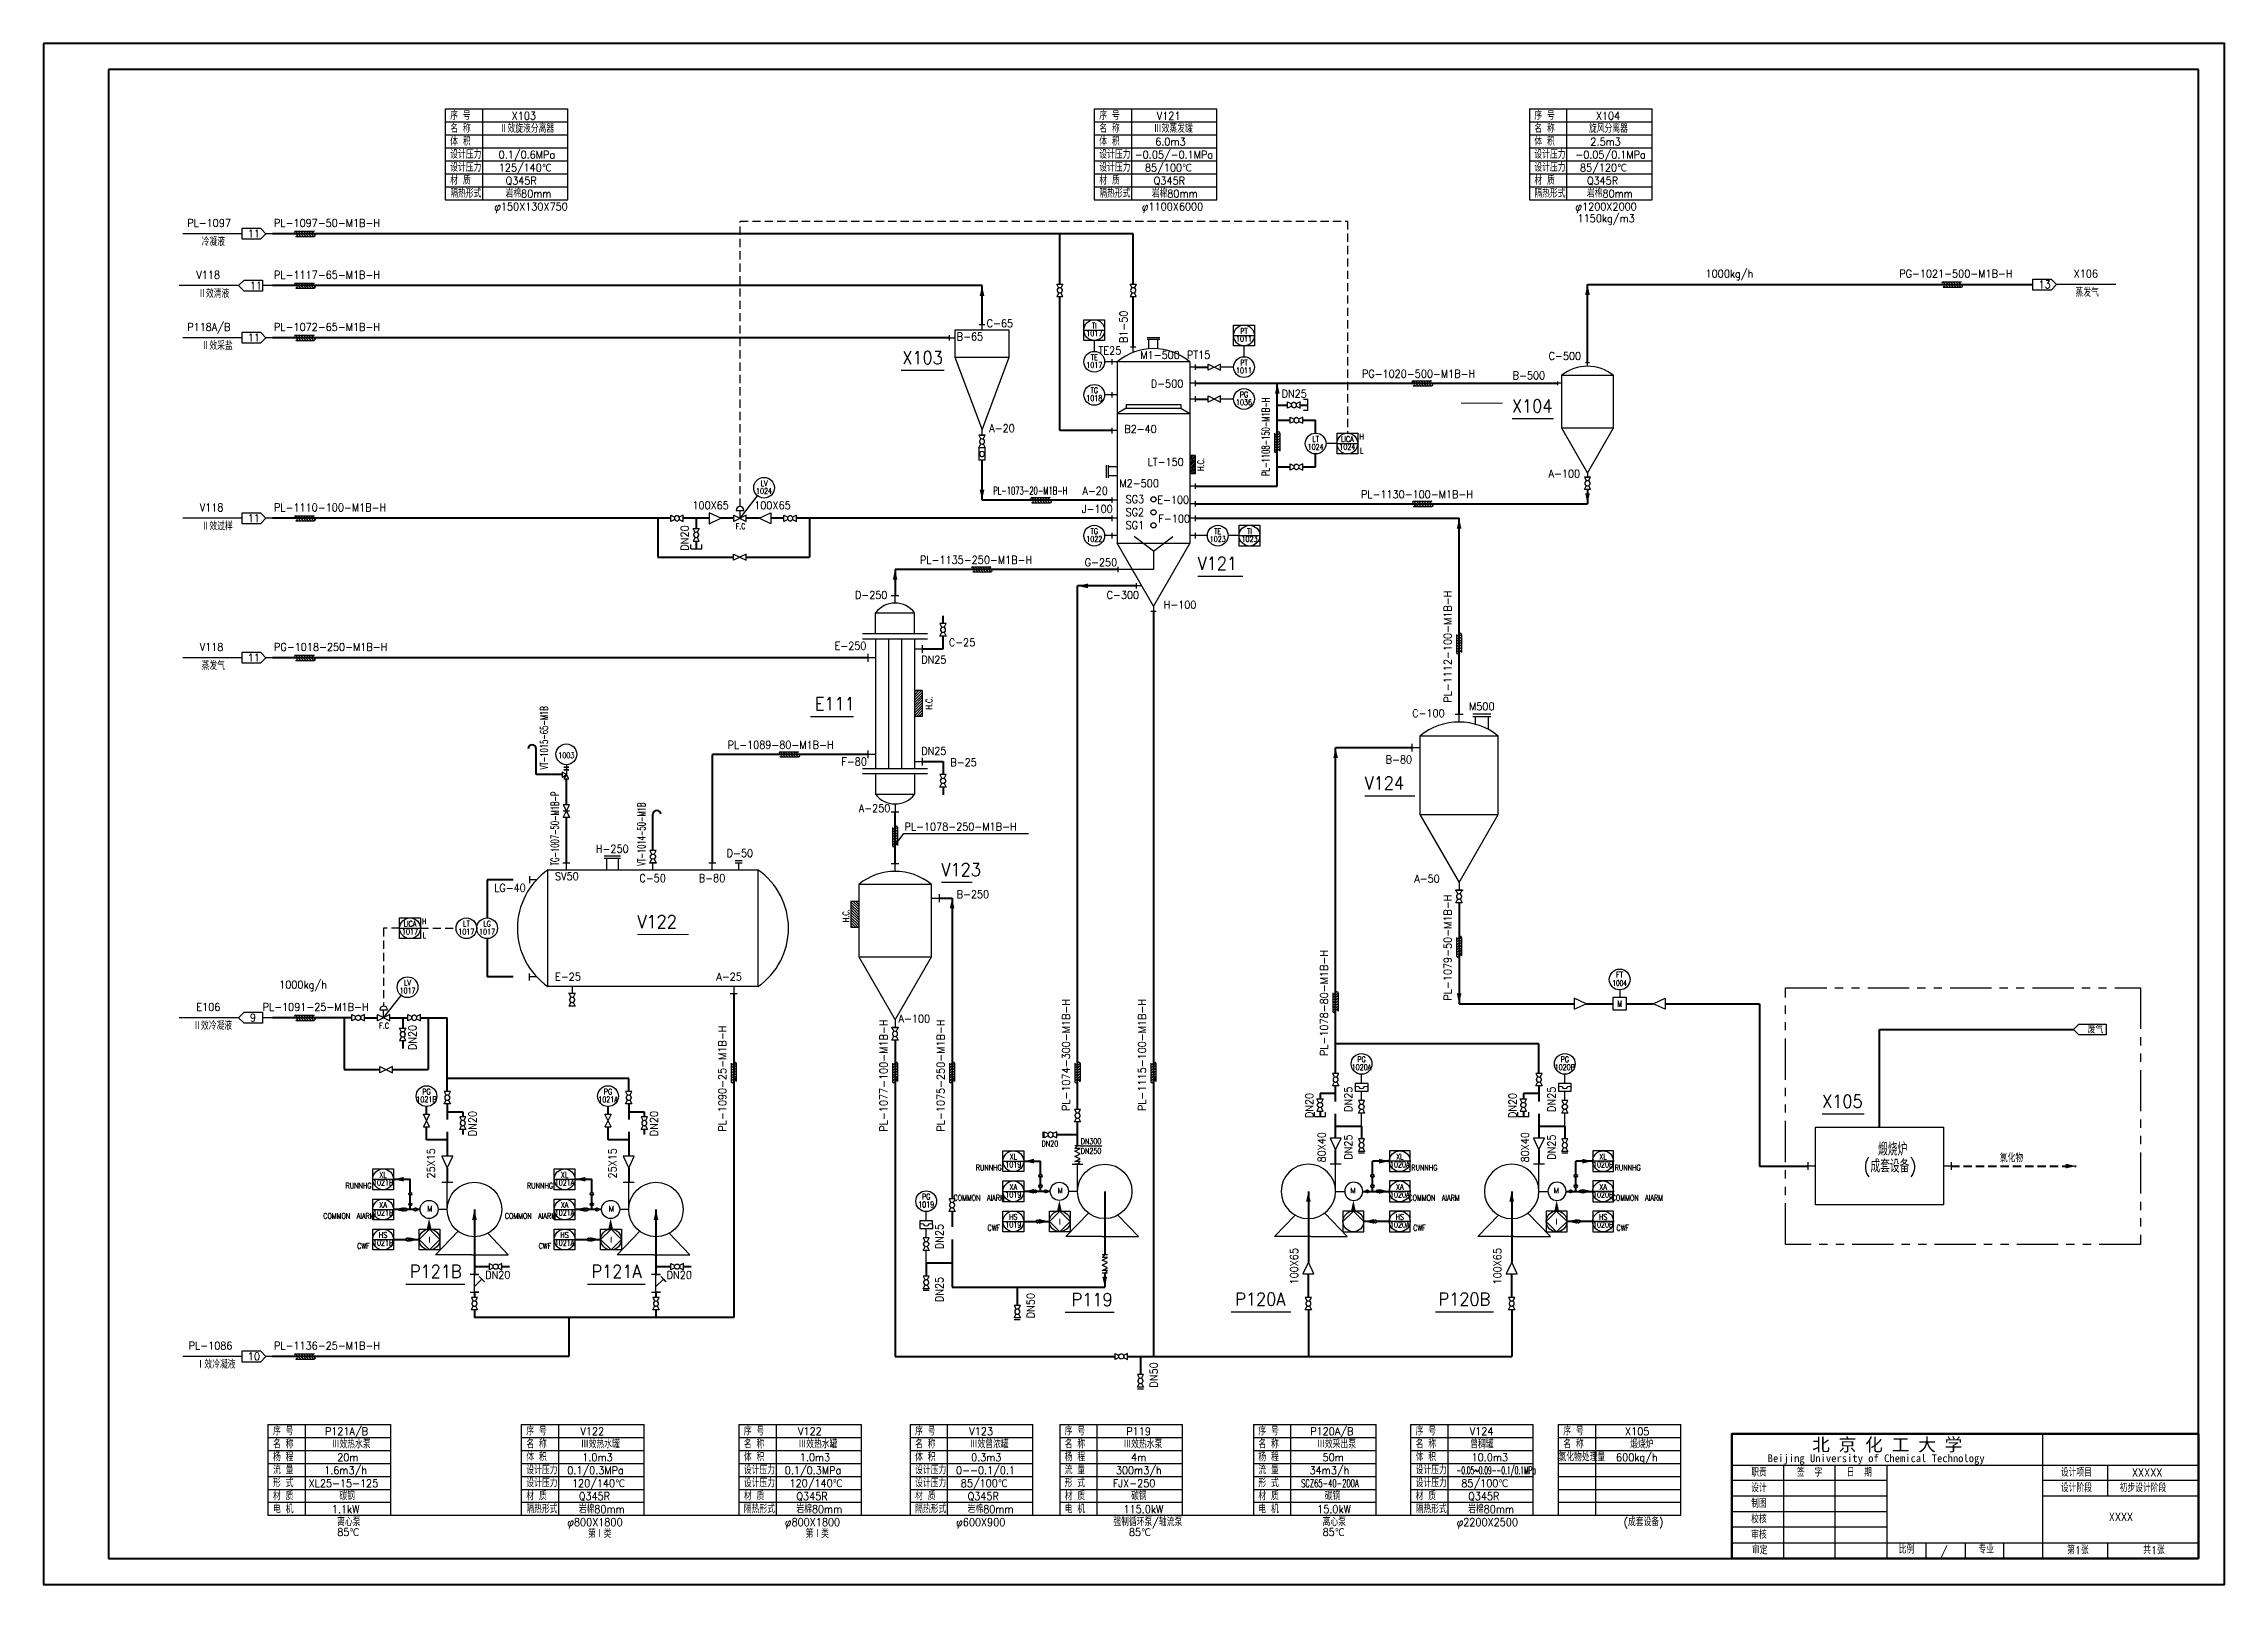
# Model space of a CAD drawing. Header units: millimetres. Extents: x 3 to 844, y 0 to 594.
import ezdxf
from ezdxf.enums import TextEntityAlignment as Align

# ---------------------------------------------------------------- set-up
doc = ezdxf.new("R2010")
doc.units = ezdxf.units.MM
doc.linetypes.add('HIDDEN2', pattern=[4.7625, 3.175, -1.5875])
doc.linetypes.add('PHANTOM2', pattern=[31.75, 15.875, -3.175, 3.175, -3.175, 3.175, -3.175])
for name, color, linetype in [('arrow', 9, 'Continuous'), ('instrument', 4, 'Continuous'), ('SB', 2, 'Continuous'), ('TEXT', 2, 'Continuous'), ('TXT', 7, 'Continuous'), ('仪表', 4, 'Continuous'), ('仪表号', 7, 'Continuous'), ('金柯图框', 146, 'Continuous')]:
    doc.layers.add(name, color=color, linetype=linetype)
for name, color, linetype, lineweight in [('PL', 7, 'Continuous', 40), ('标注', 1, 'HIDDEN2', 25), ('粗实线', 7, 'Continuous', 40), ('细实线', 7, 'Continuous', 25), ('设备', 7, 'Continuous', 25)]:
    doc.layers.add(name, color=color, linetype=linetype, lineweight=lineweight)
doc.styles.add('HZDX', font='romanc.shx', dxfattribs={"width": 0.7, "bigfont": 'hztxt.shx'})
doc.styles.add('romanc', font='romanc.shx', dxfattribs={"width": 0.7, "bigfont": 'hztxt.shx'})
doc.styles.get("Standard").update_dxf_attribs({"font": 'standard1.shx', "bigfont": 'gbcbig.shx'})
doc.styles.add('金柯16ST-W1.0', font='SimSun.ttf')

msp = doc.modelspace()

# ---------------------------------------------------------------- texts
for s, height, p in [(' 序 号', 3, (158.34, 564.57, 180)), ('X103', 3, (183.91, 564.57, 180)), (' 序 号', 3, (408.64, 564.57, 180)), ('V121', 3, (432.7, 564.57, 180)), (' 序 号', 3, (576.44, 564.57, 180)), ('X104', 3, (602.01, 564.57, 180)), (' 体 积', 3, (158.34, 554.57, 180)), (' 名 称', 3, (158.34, 559.57, 180)), ('Ⅱ效旋液分离器', 3, (179.29, 559.57, 180)), (' 体 积', 3, (408.64, 554.57, 180)), (' 名 称', 3, (408.64, 559.57, 180)), ('Ⅲ效蒸发罐', 3, (431.57, 559.57, 180)), ('6.0m3', 3, (432.1, 554.57, 180)), (' 体 积', 3, (576.44, 554.57, 180)), (' 名 称', 3, (576.44, 559.57, 180)), ('旋风分离器', 3, (599.37, 559.57, 180)), ('2.5m3', 3, (599.91, 554.57, 180)), (' 设计压力', 3, (158.34, 549.57, 180)), (' 设计压力', 3, (158.34, 544.57, 180)), ('0.1/0.6MPa', 3, (178.91, 549.57, 180)), ('125/140℃', 3, (178.91, 544.57, 180)), (' 设计压力', 3, (408.64, 549.57, 180)), (' 设计压力', 3, (408.64, 544.57, 180)), ('-0.05/-0.1MPa', 3, (424.21, 549.57, 180)), ('85/100℃', 3, (428.12, 544.57, 180)), (' 设计压力', 3, (576.44, 549.57, 180)), (' 设计压力', 3, (576.44, 544.57, 180)), ('-0.05/0.1MPa', 3, (594.1, 549.57, 180)), ('85/120℃', 3, (595.92, 544.57, 180)), (' 材 质', 3, (158.34, 539.57, 180)), ('Q345R', 3, (181.54, 539.57, 180)), (' 材 质', 3, (408.64, 539.57, 180)), ('Q345R', 3, (431.49, 539.57, 180)), (' 材 质', 3, (576.44, 539.57, 180)), ('Q345R', 3, (598.56, 539.57, 180)), (' 隔热形式', 3, (158.34, 534.57, 180)), ('φ150X130X750', 3, (177.2, 529.57, 180)), ('岩棉80mm', 3, (181.54, 534.57, 180)), (' 隔热形式', 3, (408.64, 534.57, 180)), ('φ1100X6000', 3, (426.93, 529.57, 180)), ('岩棉80mm', 3, (430.75, 534.57, 180)), (' 隔热形式', 3, (576.44, 534.57, 180)), ('φ1200X2000', 3, (594.12, 529.57, 180)), ('岩棉80mm', 3, (598.56, 534.57, 180)), ('11', 3, (82.15, 519.1, 180)), ('1150kg/m3', 3, (594.97, 525.04, 180)), ('冷凝液', 3, (64.34, 515.93, 180)), ('V118', 3, (62.29, 503.25, 180)), ('PL-1117-65-M1B-H', 3, (92.27, 503.25, 180)), ('1000kg/h', 3, (644.33, 503.69, 180)), ('PG-1021-500-M1B-H', 3, (719, 503.69, 180)), ('X106', 3, (786.27, 503.69, 180)), ('Ⅱ效清液', 3, (63.02, 495.93, 180)), ('11', 3, (82.95, 499.1, 180)), ('13', 3, (772.73, 499.54, 180)), ('蒸发气', 3, (786.99, 496.37, 180)), ('P118A/B', 3, (58.78, 483.16, 180)), ('11', 3, (82.15, 479.02, 180)), ('PL-1072-65-M1B-H', 3, (92.27, 483.16, 180)), ('B-65', 3, (355.55, 479.47, 180)), ('C-65', 3, (367.1, 484.56, 180)), ('Ⅱ效采盐', 3, (64.34, 475.84, 180)), ('X103', 5, (334.53, 470.34, 180)), ('TE25', 3, (410.2, 474.08, 180)), ('M1-500', 3, (426.35, 472.33, 180)), ('PT15', 3, (444.29, 472.4, 180)), ('C-500', 3, (583.79, 471.95, 180)), ('D-500', 3, (430.38, 461.29, 180)), ('PG-1020-500-M1B-H', 3, (511.79, 465.1, 180)), ('B-500', 3, (569.93, 464.46, 180)), ('DN25', 3, (480.84, 457.43, 180)), ('X104', 5, (569.65, 451.73, 180)), ('A-20', 3, (368.07, 444.13, 180)), ('B2-40', 3, (420.17, 443.83, 180)), ('LT-150', 3, (429.15, 431.12, 180)), ('A-100', 3, (583.79, 426.62, 180)), ('A-20', 3, (403.99, 420, 180)), ('M2-500', 3, (418.28, 422.87, 180)), ('PL-1130-100-M1B-H', 3, (511.42, 418.64, 180)), ('V118', 3, (63.62, 413.57, 180)), ('11', 3, (82.15, 409.42, 180)), ('PL-1110-100-M1B-H', 3, (92.27, 413.57, 180)), ('100X65', 3, (253.6, 414.41, 180)), ('100X65', 3, (277.45, 414.41, 180)), ('J-100', 3, (403.75, 413.02, 180)), ('SG3', 3, (420.64, 416.77, 180)), ('SG2', 3, (420.64, 411.75, 180)), ('E-100', 3, (432.87, 416.52, 180)), ('F-100', 3, (433.3, 409.25, 180)), ('Ⅱ效过样', 3, (64.34, 406.25, 180)), ('SG1', 3, (420.64, 406.75, 180)), ('PL-1135-250-M1B-H', 3, (341.4, 393.36, 180)), ('G-250', 3, (404.89, 392.4, 180)), ('V121', 5, (448.41, 391, 180)), ('D-250', 3, (316.28, 379.81, 180)), ('C-300', 3, (413.33, 379.81, 180)), ('H-100', 3, (435.35, 376.06, 180)), ('V118', 3, (63.62, 359.77, 180)), ('PG-1018-250-M1B-H', 3, (92.27, 359.77, 180)), ('E-250', 3, (308.43, 360.23, 180)), ('C-25', 3, (352.49, 361.55, 180)), ('蒸发气', 3, (64.34, 352.45, 180)), ('11', 3, (82.15, 355.63, 180)), ('DN25', 3, (341.85, 354.9, 180)), ('E111', 5, (300.81, 336.88, 180)), ('C-100', 3, (531.17, 334.24, 180)), ('M500', 3, (553.11, 336.9, 180)), ('PL-1089-80-M1B-H', 3, (267.18, 322.06, 180)), ('DN25', 3, (341.85, 319.72, 180)), ('F-80', 3, (311.06, 315.61, 180)), ('B-25', 3, (353.05, 315.31, 180)), ('V124', 5, (512.81, 306.29, 180)), ('B-80', 3, (520.96, 316.4, 180)), ('A-250', 3, (317.76, 297.61, 180)), ('PL-1078-250-M1B-H', 3, (335.4, 290.52, 180)), ('H-250', 3, (216.37, 281.98, 180)), ('D-50', 3, (266.83, 280.31, 180)), ('V123', 5, (349.62, 272.96, 180)), ('LG-40', 3, (177.17, 266.92, 180)), ('SV50', 3, (200.64, 271.39, 180)), ('C-50', 3, (233.18, 270.66, 180)), ('B-80', 3, (256.08, 270.66, 180)), ('A-50', 3, (531.99, 270.43, 180)), ('B-250', 3, (355.52, 264.46, 180)), ('V122', 5, (232.39, 252.88, 180)), ('E-25', 3, (200.64, 232.66, 180)), ('A-25', 3, (262.84, 232.66, 180)), ('1000kg/h', 3, (94.26, 229.6, 180)), ('E106', 3, (62.29, 221, 180)), ('9', 3, (82.95, 216.86, 180)), ('PL-1091-25-M1B-H', 3, (87.85, 221, 180)), ('A-100', 3, (333.12, 216.5, 180)), ('Ⅱ效冷凝液', 3, (61.09, 213.68, 180)), ('废气', 3, (791.71, 212.34, 180)), ('X105', 5, (689.27, 183.64, 180)), ('煅烧炉', 5, (710.86, 165.16, 180)), ('(成套设备)', 5, (705.19, 158.67, 180)), ('氯化物', 3, (757.79, 162.67, 180)), ('P121B', 5, (144.66, 118.05, 180)), ('DN20', 3, (173.69, 117.7, 180)), ('P121A', 5, (214.66, 118.05, 180)), ('DN20', 3, (243.69, 117.7, 180)), ('P119', 5, (399.84, 107.19, 180)), ('P120A', 5, (462.96, 107.34, 180)), ('P120B', 5, (541.35, 107.34, 180)), ('PL-1086', 3, (59.35, 90.42, 180)), ('PL-1136-25-M1B-H', 3, (92.27, 90.42, 180)), ('Ⅰ效冷凝液', 3, (62.41, 83.09, 180)), ('10', 3, (82.15, 86.27, 180)), (' 序 号', 3, (90, 57.38, 180)), ('P121A/B', 3, (111.87, 57.38, 180)), (' 序 号', 3, (187.69, 57.38, 180)), ('V122', 3, (210.44, 57.38, 180)), (' 序 号', 3, (271.57, 57.38, 180)), ('V122', 3, (294.32, 57.38, 180)), (' 序 号', 3, (337.62, 57.38, 180)), ('V123', 3, (360.37, 57.38, 180)), (' 序 号', 3, (395.31, 57.38, 180)), ('P119', 3, (420.92, 57.38, 180)), (' 序 号', 3, (470, 57.38, 180)), ('P120A/B', 3, (491.87, 57.38, 180)), (' 序 号', 3, (530.64, 57.38, 180)), ('V124', 3, (553.39, 57.38, 180)), (' 序 号', 3, (587.59, 57.38, 180)), ('X105', 3, (613.27, 57.38, 180)), (' 杨 程', 3, (90, 47.38, 180)), (' 名 称', 3, (90, 52.38, 180)), ('Ⅲ效热水泵', 3, (114.5, 52.38, 180)), (' 体 积', 3, (187.69, 47.38, 180)), (' 名 称', 3, (187.69, 52.38, 180)), ('Ⅲ效热水罐', 3, (210.62, 52.38, 180)), (' 体 积', 3, (271.57, 47.38, 180)), (' 名 称', 3, (271.57, 52.38, 180)), ('Ⅲ效热水罐', 3, (294.5, 52.38, 180)), (' 体 积', 3, (337.62, 47.38, 180)), (' 名 称', 3, (337.62, 52.38, 180)), ('Ⅲ效曾浓罐', 3, (360.55, 52.38, 180)), (' 杨 程', 3, (395.31, 47.38, 180)), (' 名 称', 3, (395.31, 52.38, 180)), ('Ⅲ效热水泵', 3, (419.81, 52.38, 180)), (' 杨 程', 3, (470, 47.38, 180)), (' 名 称', 3, (470, 52.38, 180)), ('Ⅲ效采出泵', 3, (494.51, 52.38, 180)), (' 体 积', 3, (530.64, 47.38, 180)), (' 名 称', 3, (530.64, 52.38, 180)), ('曾稠罐', 3, (553.57, 52.38, 180)), ('氯化物处理量', 3, (587.59, 47.38, 180)), (' 名 称', 3, (587.59, 52.38, 180)), ('600kg/h', 3, (609.8, 47.38, 180)), ('煅烧炉', 3, (615.28, 52.38, 180)), (' 流 量', 3, (90, 42.38, 180)), ('1.6m3/h', 3, (111.6, 42.38, 180)), ('20m', 3, (116.64, 47.38, 180)), (' 设计压力', 3, (187.69, 42.38, 180)), ('0.1/0.3MPa', 3, (205.34, 42.38, 180)), ('1.0m3', 3, (211.15, 47.38, 180)), (' 设计压力', 3, (271.57, 42.38, 180)), ('0.1/0.3MPa', 3, (289.23, 42.38, 180)), ('1.0m3', 3, (295.03, 47.38, 180)), (' 设计压力', 3, (337.62, 42.38, 180)), ('0--0.1/0.1', 3, (355.28, 42.38, 180)), ('0.3m3', 3, (361.09, 47.38, 180)), (' 流 量', 3, (395.31, 42.38, 180)), ('300m3/h', 3, (416.91, 42.38, 180)), ('4m', 3, (422.77, 47.38, 180)), (' 流 量', 3, (470, 42.38, 180)), ('34m3/h', 3, (491.61, 42.38, 180)), ('50m', 3, (496.64, 47.38, 180)), (' 设计压力', 3, (530.64, 42.38, 180)), ('10.0m3', 3, (554.1, 47.38, 180)), ('职责', 3, (661.91, 41.49)), (' 签  字  ', 3, (677.66, 41.49)), (' 日  期 ', 3, (696.86, 41.49)), ('设计项目', 3, (781.34, 41.49)), ('XXXXX', 3, (808.78, 41.5, -180)), (' 材 质', 3, (90, 32.38, 180)), (' 形 式', 3, (90, 37.38, 180)), ('XL25-15-125', 3, (105.62, 37.38, 180)), ('碳钢', 3, (117.47, 32.38, 180)), (' 材 质', 3, (187.69, 32.38, 180)), (' 设计压力', 3, (187.69, 37.38, 180)), ('120/140℃', 3, (207.17, 37.38, 180)), ('Q345R', 3, (209.8, 32.38, 180)), (' 材 质', 3, (271.57, 32.38, 180)), (' 设计压力', 3, (271.57, 37.38, 180)), ('120/140℃', 3, (291.05, 37.38, 180)), ('Q345R', 3, (293.69, 32.38, 180)), (' 材 质', 3, (337.62, 32.38, 180)), (' 设计压力', 3, (337.62, 37.38, 180)), ('85/100℃', 3, (357.1, 37.38, 180)), ('Q345R', 3, (359.74, 32.38, 180)), (' 材 质', 3, (395.31, 32.38, 180)), (' 形 式', 3, (395.31, 37.38, 180)), ('FJX-250', 3, (415.74, 37.38, 180)), ('碳钢', 3, (422.78, 32.38, 180)), (' 材 质', 3, (470, 32.38, 180)), (' 形 式', 3, (470, 37.38, 180)), ('碳钢', 3, (497.47, 32.38, 180)), (' 材 质', 3, (530.64, 32.38, 180)), (' 设计压力', 3, (530.64, 37.38, 180)), ('85/100℃', 3, (550.12, 37.38, 180)), ('Q345R', 3, (552.76, 32.38, 180)), ('设计', 3, (661.91, 35.49)), ('设计阶段', 3, (781.34, 35.53)), ('初步设计阶段', 3, (804.01, 35.5)), (' 电 机', 3, (90, 27.38, 180)), ('1.1kW', 3, (114.55, 27.38, 180)), ('离心泵', 3, (116.62, 22.38, 180)), (' 隔热形式', 3, (187.69, 27.38, 180)), ('φ800X1800', 3, (205.36, 22.38, 180)), ('岩棉80mm', 3, (209.8, 27.38, 180)), (' 隔热形式', 3, (271.57, 27.38, 180)), ('φ800X1800', 3, (289.25, 22.38, 180)), ('岩棉80mm', 3, (293.69, 27.38, 180)), (' 隔热形式', 3, (337.62, 27.38, 180)), ('φ600X900', 3, (355.3, 22.38, 180)), ('岩棉80mm', 3, (359.74, 27.38, 180)), (' 电 机', 3, (395.31, 27.38, 180)), ('强制循环泵/轴流泵', 3, (415.94, 22.38, 180)), ('115.0kW', 3, (419.87, 27.38, 180)), (' 电 机', 3, (470, 27.38, 180)), ('15.0kW', 3, (494.56, 27.38, 180)), ('离心泵', 3, (496.63, 22.38, 180)), (' 隔热形式', 3, (530.64, 27.38, 180)), ('φ2200X2500', 3, (548.31, 22.38, 180)), ('岩棉80mm', 3, (552.76, 27.38, 180)), ('(成套设备)', 3, (612.78, 22.38, 180)), ('校核', 3, (661.91, 23.49)), ('制图', 3, (661.91, 29.49)), ('85℃', 3, (116.62, 18.54, 180)), ('第Ⅰ类', 3, (213.38, 17.86, 180)), ('第Ⅰ类', 3, (297.26, 17.86, 180)), ('85℃', 3, (421.93, 18.54, 180)), ('85℃', 3, (496.63, 18.54, 180)), ('审核', 3, (661.91, 17.49)), ('审定', 3, (662.22, 11.49)), ('比例', 3, (718.79, 11.79)), ('/', 3, (735.03, 11.34)), ('专业', 3, (749.57, 11.79)), ('第1张', 3, (783.77, 11.58)), ('共1张', 3, (813.07, 11.58))]:
    msp.add_text(s, height=height).set_placement(p)
for s, p in [('B1-50', (421.37, 478.43, 180)), ('DN20', (252.1, 398.44, 180)), ('PL-1112-100-M1B-H', (546.34, 339.77, 180)), ('PL-1079-50-M1B-H', (546.34, 224.94, 180)), ('PL-1078-80-M1B-H', (498.71, 203.56, 180)), ('PL-1074-300-M1B-H', (399.19, 182.35, 180)), ('PL-1115-100-M1B-H', (428.46, 182.35, 180)), ('DN20', (147.14, 205.87, 180)), ('PL-1090-25-M1B-H', (266.63, 174.43, 180)), ('PL-1077-100-M1B-H', (328.82, 174.43, 180)), ('PL-1075-250-M1B-H', (350.82, 174.43, 180)), ('DN20', (492.99, 179.64, 180)), ('DN25', (508.04, 182.04, 180)), ('DN20', (571.39, 179.64, 180)), ('DN25', (586.43, 182.04, 180)), ('DN20', (170.3, 172.66, 180)), ('DN20', (240.3, 172.66, 180)), ('80X40', (497.77, 162.53, 180)), ('DN25', (508.04, 163.62, 180)), ('80X40', (576.17, 162.53, 180)), ('DN25', (586.43, 163.62, 180)), ('25X15', (154.29, 156.35, 180)), ('25X15', (224.29, 156.35, 180)), ('DN25', (350.38, 129.11, 180)), ('100X65', (487.15, 115.49, 180)), ('100X65', (565.55, 115.49, 180)), ('DN25', (350.38, 108.69, 180)), ('DN50', (385.52, 102.48, 180)), ('DN50', (433.02, 75.76, 180))]:
    msp.add_text(s, height=3, rotation=90).set_placement(p)
at = {"width": 0.7}
for s, p in [('PL-1108-150-M1B-H', (476.22, 427.17, 180)), ('VT-1015-65-M1B', (197.91, 314.05, 180)), ('TG-1007-50-M1B-P', (202.05, 277.07, 180)), ('VT-1014-50-M1B', (235.46, 276.9, 180))]:
    msp.add_text(s, height=3, rotation=90, dxfattribs=at).set_placement(p)
for s, width, p in [('PL-1073-20-M1B-H', 0.7, (369.6, 420.05, 180)), ('-0.05~0.09--0.1/0.1MPa', 0.5, (548.29, 42.38, 180)), ('SCZ65-40-200A', 0.7, (488.35, 37.38, 180))]:
    msp.add_text(s, height=3, dxfattribs=dict(width=width)).set_placement(p)
at = {"insert": (797.99, 27.43), "char_height": 3, "attachment_point": 1}
msp.add_mtext_dynamic_manual_height_columns('\\pxi0.60894;XXXX', width=16.5121, gutter_width=15, heights=[0], dxfattribs=at)
at = {"layer": 'TXT', "style": 'romanc', "width": 0.67}
for s, p in [('1017', (408.58, 481.07)), ('TI', (408.58, 484.08)), ('1011', (466.31, 478.99)), ('PT', (466.31, 482)), ('1017', (408.58, 468.87)), ('TE', (408.58, 471.87)), ('PT', (466.31, 469.79)), ('1011', (466.31, 466.79)), ('1018', (408.58, 456.1)), ('TG', (408.58, 459.1)), ('1036', (466.31, 454.5)), ('PG', (466.31, 457.5)), ('1024', (493.96, 437.33)), ('LT', (493.96, 440.33)), ('1024', (506.19, 437.33)), ('LICA', (506.19, 440.33)), ('H', (511.68, 441.23)), ('L', (511.68, 435.84)), ('1024', (281.23, 420.3)), ('LV', (281.23, 423.31)), ('F.C', (272.17, 406.74)), ('1022', (408.58, 401.81)), ('TG', (408.58, 404.82)), ('1023', (456.21, 401.81)), ('TE', (456.21, 404.82)), ('1023', (468.44, 401.81)), ('TI', (468.44, 404.82)), ('1003', (204.99, 318.44)), ('1017', (144.7, 250.45)), ('LICA', (144.7, 253.46)), ('H', (150.19, 254.36)), ('1017', (166.44, 250.45)), ('LT', (166.44, 253.46)), ('1017', (174.44, 250.45)), ('LG', (174.44, 253.46)), ('L', (150.19, 248.97)), ('1017', (143.75, 227.73)), ('LV', (143.75, 230.74)), ('F.C', (134.7, 214.17)), ('PG', (511.65, 201.18)), ('PG', (590.04, 201.18)), ('1020A', (511.65, 198.17)), ('1020B', (590.04, 198.17)), ('1021B', (151.06, 185.74)), ('PG', (151.06, 188.75)), ('1021A', (221.06, 185.74)), ('PG', (221.06, 188.75)), ('DN20', (391.47, 168.73)), ('DN300', (407.34, 169.63)), ('RUNNHG', (367.89, 159.46)), ('1019', (377.37, 160.66)), ('XL', (377.37, 163.67)), ('DN250', (407.34, 165.91)), ('1020A', (526.41, 160.66)), ('XL', (526.41, 163.67)), ('RUNNHG', (535.89, 159.46)), ('1020B', (604.8, 160.66)), ('XL', (604.8, 163.67)), ('RUNNHG', (614.28, 159.46)), ('RUNNHG', (124.83, 152.48)), ('1021B', (134.31, 153.68)), ('XL', (134.31, 156.68)), ('RUNNHG', (194.83, 152.48)), ('1021A', (204.31, 153.68)), ('XL', (204.31, 156.68)), ('XA', (377.37, 152.03)), ('XA', (526.41, 152.03)), ('XA', (604.8, 152.03)), ('COMMON  AIARM', (121.12, 140.84)), ('1021B', (134.31, 142.04)), ('XA', (134.31, 145.05)), ('COMMON  AIARM', (191.12, 140.84)), ('1021A', (204.31, 142.04)), ('XA', (204.31, 145.05)), ('1019', (343.76, 145.24)), ('PG', (343.76, 148.24)), ('COMMON  AIARM', (364.18, 147.82)), ('1019', (377.37, 149.02)), ('1020A', (526.41, 149.02)), ('COMMON  AIARM', (539.6, 147.82)), ('1020B', (604.8, 149.02)), ('COMMON  AIARM', (617.99, 147.82)), ('HS', (134.31, 133.47)), ('HS', (204.31, 133.47)), ('CWF', (369.81, 136.24)), ('1019', (377.37, 137.44)), ('HS', (377.37, 140.45)), ('I', (395.28, 138.66)), ('1020A', (526.41, 137.44)), ('HS', (526.41, 140.45)), ('CWF', (533.97, 136.24)), ('I', (586.89, 138.66)), ('1020B', (604.8, 137.44)), ('HS', (604.8, 140.45)), ('CWF', (612.37, 136.24)), ('CWF', (126.75, 129.26)), ('1021B', (134.31, 130.46)), ('I', (152.22, 131.68)), ('CWF', (196.75, 129.26)), ('1021A', (204.31, 130.46)), ('I', (222.22, 131.68))]:
    msp.add_text(s, height=2.2, dxfattribs=at).set_placement(p, align=Align.CENTER)
at = {"layer": '细实线'}
for s, p in [('PL-1097', (58.78, 523.25, 180)), ('PL-1097-50-M1B-H', (92.27, 523.25, 180))]:
    msp.add_text(s, height=3, dxfattribs=at).set_placement(p)
at = {"layer": '金柯图框', "color": 7, "style": '金柯16ST-W1.0'}
for s, height, p in [('北 京 化 工 大 学', 5, (714.4, 53.76, -180)), ('Beijing University of Chemical Technology', 3, (710.11, 48.51, -180))]:
    msp.add_text(s, height=height, dxfattribs=at).set_placement(p, align=Align.MIDDLE_CENTER)

# ---------------------------------------------------------------- blocks, each defined once
blk = doc.blocks.new('A$Cb8ed2c11')
at = {"layer": '设备'}
for p, q in [((0, 40), (15, 0)), ((15, 0), (30, 40))]:
    blk.add_line(p, q, dxfattribs=at)
blk.add_lwpolyline([(0, 40), (30, 40), (30, 55), (0, 55)], close=True, dxfattribs=at)
blk = doc.blocks.new('A$C7946bd6f')
at = {"layer": '设备'}
for p, q in [((16.95, 42.7), (19.05, 42.7)), ((18, 40.6), (18, 42.7)), ((5.4, 36.56), (5.4, 38.66)), ((5.4, 37.61), (7.5, 37.61)), ((16.95, 0), (19.05, 0)), ((18, 0), (18, 2.1))]:
    blk.add_line(p, q, dxfattribs=at)
at = {"layer": '设备', "xscale": 0.7, "yscale": 0.7, "zscale": 0.7}
blk.add_blockref('A$Cb8ed2c11', (7.5, 2.1), dxfattribs=at)
blk = doc.blocks.new('A$C906b3375')
at = {"layer": '设备'}
h = blk.add_hatch(dxfattribs=at)
h.set_pattern_fill('JIS_WOOD', color=256, scale=0.7)
h.set_pattern_definition([(45, (-757.7555, -473.3284), (-0.35, 0.35), [])])
h.paths.add_polyline_path([(40, 53.18), (42.1, 53.18), (42.1, 60.18), (40, 60.18)])
for p, q in [((17.15, 102.07), (19.25, 102.07)), ((18.2, 99.97), (18.2, 102.07)), ((28.45, 105.6), (23.55, 105.6)), ((28.45, 104.9), (23.55, 104.9)), ((24.25, 101.4), (24.25, 104.9)), ((27.75, 101.4), (27.75, 104.9)), ((9.9, 97.4), (9.9, 95.3)), ((12, 96.35), (9.9, 96.35)), ((12, 96.35), (12, 26.35)), ((40, 96.35), (12, 96.35)), ((40, 96.35), (40, 26.35)), ((42.1, 94.27), (40, 94.27)), ((42.1, 95.32), (42.1, 93.22)), ((9.9, 84.63), (9.9, 82.53)), ((42.1, 88.03), (40, 88.03)), ((42.1, 89.08), (42.1, 86.98)), ((12, 83.58), (9.9, 83.58)), ((15.5, 78.44), (12, 76.34)), ((12, 76.34), (40, 76.34)), ((15.5, 79.84), (36.5, 79.84)), ((15.5, 79.84), (15.5, 78.44)), ((15.5, 78.44), (36.5, 78.44)), ((36.5, 79.84), (36.5, 78.44)), ((36.5, 78.44), (40, 76.34)), ((42.1, 81.98), (40, 81.98)), ((42.1, 83.03), (42.1, 80.93)), ((9.9, 70.84), (9.9, 68.74)), ((12, 69.79), (9.9, 69.79)), ((42.1, 60.18), (40, 60.18)), ((42.1, 60.18), (42.1, 53.18)), ((7.8, 56.53), (7.8, 51.63)), ((8.5, 56.53), (8.5, 51.63)), ((12, 55.83), (8.5, 55.83)), ((12, 52.33), (8.5, 52.33)), ((42.1, 53.18), (40, 53.18)), ((9.9, 44.03), (9.9, 41.93)), ((12, 42.98), (9.9, 42.98)), ((42.1, 48.36), (40, 48.36)), ((42.1, 49.41), (42.1, 47.31)), ((42.1, 42.64), (42.1, 40.54)), ((9.9, 37.05), (9.9, 34.95)), ((12, 36), (9.9, 36)), ((42.1, 41.59), (40, 41.59)), ((42.1, 36), (40, 36)), ((42.1, 37.05), (42.1, 34.95)), ((9.9, 30.35), (9.9, 28.25)), ((12, 29.3), (9.9, 29.3)), ((26, 2.1), (12, 26.35)), ((12, 26.35), (40, 26.35)), ((26, 23.29), (18.51, 28.96)), ((26, 23.29), (33.49, 28.96)), ((40, 26.35), (26, 2.1)), ((42.1, 29.3), (40, 29.3)), ((42.1, 30.35), (42.1, 28.25)), ((12.25, 17.34), (12.25, 15.24)), ((26, 23.29), (26, 16.29)), ((26, 16.29), (12.25, 16.29)), ((19.38, 10.99), (19.38, 8.89)), ((21.48, 9.94), (19.38, 9.94)), ((27.05, 0), (24.95, 0)), ((26, 2.1), (26, 0))]:
    blk.add_line(p, q, dxfattribs=at)
blk.add_arc((26, 79.48), 21.92, 50.30371, 129.69629, dxfattribs=at)
blk = doc.blocks.new('A$C1f4d3acd')
at = {"layer": '设备'}
for p, q in [((22.24, 46.76), (23.76, 46.76)), ((23, 45.25), (23, 46.76)), ((11.41, 39.43), (11.41, 37.92)), ((12.92, 38.67), (11.41, 38.67)), ((12.92, 21.5), (23, 4.04)), ((23, 4.04), (33.08, 21.5)), ((22.24, 2.53), (23.76, 2.53)), ((23, 4.04), (23, 2.53))]:
    blk.add_line(p, q, dxfattribs=at)
blk.add_lwpolyline([(12.92, 21.5), (33.08, 21.5), (33.08, 41.66), (12.92, 41.66)], close=True, dxfattribs=at)
blk.add_arc((23, 29.31), 15.94, 50.77062, 129.22938, dxfattribs=at)
blk = doc.blocks.new('A$C6c86742b')
at = {"layer": '设备'}
h = blk.add_hatch(dxfattribs=at)
h.set_pattern_fill('JIS_WOOD', color=256, angle=90)
h.set_pattern_definition([(135, (-1121.0159, -487.17654), (-0.5, -0.5), [])])
h.paths.add_polyline_path([(3, 48.78), (0, 48.78), (0, 38.78), (3, 38.78)])
for p, q in [((15.5, 63.24), (18.5, 63.24)), ((17, 60.24), (17, 63.24)), ((34, 51.44), (34, 48.44)), ((0, 48.78), (0, 38.78)), ((0, 48.78), (3, 48.78)), ((31, 49.94), (34, 49.94)), ((0, 38.78), (3, 38.78)), ((3, 27.25), (17, 3)), ((17, 3), (31, 27.25)), ((15.5, 0), (18.5, 0)), ((17, 3), (17, 0))]:
    blk.add_line(p, q, dxfattribs=at)
blk.add_lwpolyline([(3, 27.25), (31, 27.25), (31, 55.25), (3, 55.25)], close=True, dxfattribs=at)
blk.add_arc((17, 38.1), 22.14, 50.77062, 129.22938, dxfattribs=at)
blk = doc.blocks.new('A$C30e6acbd')
at = {"layer": '设备'}
for p, q in [((13.07, 50.5), (94.07, 50.5)), ((13.07, 5.5), (13.07, 50.5)), ((18.82, 53.2), (21.52, 53.2)), ((20.17, 50.5), (20.17, 53.2)), ((34.77, 55.9), (41.07, 55.9)), ((34.77, 55), (41.07, 55)), ((35.67, 55), (35.67, 50.5)), ((40.17, 55), (40.17, 50.5)), ((52.22, 53.2), (54.92, 53.2)), ((53.57, 50.5), (53.57, 53.2)), ((75.11, 53.2), (77.81, 53.2)), ((76.46, 50.5), (76.46, 53.2)), ((85.28, 54.1), (87.98, 54.1)), ((85.28, 53.2), (87.98, 53.2)), ((86.63, 50.5), (86.63, 53.2)), ((94.07, 50.5), (94.07, 5.5)), ((6.01, 48.08), (6.01, 45.38)), ((8.71, 46.73), (6.01, 46.73)), ((6.01, 7.92), (6.01, 10.62)), ((8.71, 9.27), (6.01, 9.27)), ((94.07, 5.5), (13.07, 5.5)), ((23.75, 2.8), (21.05, 2.8)), ((22.4, 5.5), (22.4, 2.8)), ((83.39, 2.8), (86.09, 2.8)), ((84.74, 5.5), (84.74, 2.8))]:
    blk.add_line(p, q, dxfattribs=at)
for centre, start, end in [((28.71, 28), 124.80245, 235.19755), ((78.43, 28), 304.80245, 55.19755)]:
    blk.add_arc(centre, 27.4, start, end, dxfattribs=at)
blk = doc.blocks.new('A$C0952c0bb')
at = {"layer": '设备'}
for p, q in [((17.4, 35.44), (21.6, 35.44)), ((19.5, 24.94), (19.5, 35.44)), ((19.5, 24.94), (16, 24.94)), ((15.03, 7.48), (23.71, 16.53)), ((43.03, 7.48), (35.09, 15.75)), ((29.03, 7.48), (15.03, 7.48)), ((29.03, 7.48), (43.03, 7.48))]:
    blk.add_line(p, q, dxfattribs=at)
for centre, radius in [((30, 24.94), 10.5), ((12.5, 24.94), 3.5)]:
    blk.add_circle(centre, radius, dxfattribs=at)
blk.add_text('M', height=2.1).set_placement((11.8, 24.18, 126))
blk = doc.blocks.new('A$Cfcf5278a')
at = {"layer": '设备'}
h = blk.add_hatch(dxfattribs=at)
h.set_pattern_fill('JIS_WOOD', color=256)
h.set_pattern_definition([(45, (-1258.7297, -590.2213), (-0.5, 0.5), [])])
h.paths.add_polyline_path([(23, 46.72), (20, 46.72), (20, 36.72), (23, 36.72)])
for p, q in [((5, 68.72), (5, 76.72)), ((5, 76.72), (20, 76.72)), ((11, 83.43), (14, 83.43)), ((12.5, 80.43), (12.5, 83.43)), ((20, 68.72), (20, 76.72)), ((0, 68.72), (25, 68.72)), ((0, 66.72), (25, 66.72)), ((2, 60.84), (2, 57.84)), ((5, 59.34), (2, 59.34)), ((5, 66.72), (5, 16.72)), ((10, 66.72), (10, 16.72)), ((15, 66.72), (15, 16.72)), ((20, 66.72), (20, 16.72)), ((20, 62.75), (23, 62.75)), ((23, 64.25), (23, 61.25)), ((23, 46.72), (20, 46.72)), ((23, 46.72), (23, 36.72)), ((23, 36.72), (20, 36.72)), ((2, 23.63), (2, 20.63)), ((5, 22.13), (2, 22.13)), ((20, 19.32), (23, 19.32)), ((23, 20.82), (23, 17.82)), ((0, 16.72), (25, 16.72)), ((0, 14.72), (25, 14.72)), ((5, 14.72), (5, 6.72)), ((20, 14.72), (20, 6.72)), ((5, 6.72), (20, 6.72)), ((11, 0), (14, 0)), ((12.5, 3), (12.5, 0))]:
    blk.add_line(p, q, dxfattribs=at)
for centre, start, end in [((12.5, 71), 37.29069, 142.70931), ((12.5, 12.43), 217.29069, 322.70931)]:
    blk.add_arc(centre, 9.43, start, end, dxfattribs=at)
blk = doc.blocks.new('A$Cadf2ccbb')
blk.add_lwpolyline([(1.51, 1.64), (0, 2.4), (0, 0), (1.51, 0.76, 1), (3.29, 1.64), (4.8, 2.4), (4.8, 0), (3.29, 0.76, 1.609915), (1.51, 0.76, 4.279146)], format="xyb", close=True)
blk = doc.blocks.new('A$C99887f0c')
blk.add_lwpolyline([(4.8, 2.4), (0, 0), (0, 2.4), (4.8, 0)], close=True)
at = {"layer": '设备'}
for p, q in [((0.9, 4.2), (3.9, 4.2)), ((2.4, 1.2), (2.4, 4.2))]:
    blk.add_line(p, q, dxfattribs=at)
blk.add_arc((2.4, 4.2), 1.5, 0, 180, dxfattribs=at)
blk = doc.blocks.new('A$C5a178aca')
at = {"layer": '设备'}
for p, q in [((16.62, 67.82), (19.62, 67.82)), ((18.12, 64.82), (18.12, 67.82)), ((23.35, 68.02), (30.35, 68.02)), ((23.35, 67.02), (30.35, 67.02)), ((24.35, 67.02), (24.35, 63.99)), ((29.35, 67.02), (29.35, 62.02)), ((0, 53.45), (0, 56.45)), ((3, 54.95), (0, 54.95)), ((3, 29.19), (18.12, 3)), ((18.12, 3), (33.24, 29.19)), ((16.62, 0), (19.62, 0)), ((18.12, 3), (18.12, 0))]:
    blk.add_line(p, q, dxfattribs=at)
blk.add_lwpolyline([(3, 29.19), (33.24, 29.19), (33.24, 59.43), (3, 59.43)], close=True, dxfattribs=at)
blk.add_arc((18.12, 40.91), 23.91, 50.77062, 129.22938, dxfattribs=at)
blk = doc.blocks.new('A$Cae644095')
at = {"layer": '设备'}
for p, q in [((0, 16.45), (0, 13.45)), ((3, 14.95), (0, 14.95)), ((55.27, 14.95), (52.27, 14.95)), ((55.27, 16.45), (55.27, 13.45))]:
    blk.add_line(p, q, dxfattribs=at)
blk.add_lwpolyline([(3, 29.9), (52.27, 29.9), (52.27, 0), (3, 0)], close=True, dxfattribs=at)
blk = doc.blocks.new('A$Cc0267e56')
blk.add_lwpolyline([(4.8, 2.4), (0, 0), (0, 2.4), (4.8, 0)], close=True)
blk = doc.blocks.new('A$C71590365')
blk.add_lwpolyline([(4.53, 2.12), (0, 4.24), (0, 0)], close=True)
blk = doc.blocks.new('A$Cf45da477')
for p, q in [((1.63, 4.24), (0, 4.24)), ((1.63, 0), (0, 0))]:
    blk.add_line(p, q)
blk.add_lwpolyline([(1.63, 0), (1.63, 4.24)])
blk = doc.blocks.new('A$Ca7bb580f')
for p, q in [((2.4, 4.8), (0, 4.8)), ((0, 4.8), (0, 0)), ((2.4, 0), (0, 0)), ((2.4, 0), (2.4, 4.8))]:
    blk.add_line(p, q)
for start, end in [(116.30696, 296.30696), (116.30696, 63.69304), (243.69304, 116.30696)]:
    blk.add_arc((1.2, 2.4), 0.993, start, end)
blk = doc.blocks.new('A$C68e34116')
blk.add_lwpolyline([(2.4, 2.4), (2.4, 1.2), (4.8, 2.4), (4.8, 0), (0, 2.4), (0, 0), (2.4, 1.2), (2.4, 0)])
blk = doc.blocks.new('A$Ca9a4f954')
at = {"layer": 'SB'}
for p, q in [((1.66, 1.66), (0, 2.62)), ((0, 2.62), (0, 0.7)), ((0, 0.7), (1.66, 1.66)), ((2.62, 4.54), (0.7, 4.54)), ((0.7, 4.54), (1.66, 4.54)), ((2.62, 3.58), (0.7, 3.58)), ((0.7, 3.58), (1.66, 3.58)), ((1.66, 1.66), (0.7, 0)), ((0.7, 0), (2.62, 0)), ((1.66, 5.5), (1.66, 4.54)), ((1.66, 4.54), (2.62, 4.54)), ((1.66, 4.54), (1.66, 3.58)), ((1.66, 3.58), (2.62, 3.58)), ((1.66, 3.58), (1.66, 1.66)), ((2.62, 0), (1.66, 1.66))]:
    blk.add_line(p, q, dxfattribs=at)
blk = doc.blocks.new('A$Cb8befc21')
blk.add_lwpolyline([(0, 0, 0, 0, 0), (0, 2.4, 0, 0, 0), (4.8, 0, 0, 1.2, 0), (2.85, 0.975, 0, 0, 0), (4.8, 0, 0, 0, 0), (4.8, 2.4, 0, 0, 0)], format="xyseb")
blk = doc.blocks.new('A$C7aa2ae0a')
at = {"layer": 'arrow'}
blk.add_lwpolyline([(0, 5.57), (0, 2.14), (0, 3.86), (2.14, 3.86), (5, 1), (4, 0), (6, 2), (5, 1), (2.14, 3.86), (6.86, 3.86), (6.86, 2.14), (6.86, 5.57)], dxfattribs=at)
blk = doc.blocks.new('隔膜')
at = {"layer": 'instrument'}
blk.add_lwpolyline([(-2.5, 1.5), (2.5, 1.5), (2.5, -1.5), (-2.5, -1.5)], close=True, dxfattribs=at)
for centre, start, end in [((-1.67, -0.38), 24.76151, 155.23849), ((0, 0.38), 204.76151, 335.23849), ((1.67, -0.38), 24.76151, 155.23849)]:
    blk.add_arc(centre, 0.918, start, end, dxfattribs=at)
blk = doc.blocks.new('A$Ccaabb055')
at = {"layer": 'instrument', "xscale": -1, "rotation": 0.01870892020090054}
blk.add_blockref('隔膜', (2.5, 1.5), dxfattribs=at)
blk = doc.blocks.new('A$C4c916884')
at = {"layer": '设备'}
for p, q in [((0, 6), (1, 7)), ((2, 7), (0, 7)), ((0, 5), (2, 6)), ((2, 6), (0, 6)), ((2, 4), (0, 5)), ((0, 3), (2, 4)), ((2, 2), (0, 3)), ((0, 1), (2, 2)), ((2, 1), (0, 1)), ((2, 0), (0, 0)), ((2, 1), (1, 0))]:
    blk.add_line(p, q, dxfattribs=at)
blk = doc.blocks.new('流量计-电磁')
at = {"layer": 'instrument'}
blk.add_lwpolyline([(-2.5, 2.5), (2.5, 2.5), (2.5, -2.5), (-2.5, -2.5)], close=True, dxfattribs=at)
at = {"layer": 'instrument', "style": 'HZDX', "width": 0.7, "flags": 12}
blk.add_attdef('电磁流量计', text='', height=2.5, dxfattribs=at).set_placement((0, 0), align=Align.MIDDLE_CENTER)
blk = doc.blocks.new('A$Ce6ee9fa7')
at = {"layer": '仪表'}
blk.add_lwpolyline([(4, 7.85), (4, 5)], dxfattribs=at)
blk.add_circle((4, 11.85), 4, dxfattribs=at)
ref = blk.add_blockref('流量计-电磁', (4, 2.5))
ref.add_attrib('电磁流量计', 'M', dxfattribs={"layer": 'instrument', "height": 2.5, "style": 'HZDX', "width": 0.7}).set_placement((4, 2.5), align=Align.MIDDLE_CENTER)
at = {"layer": 'instrument', "lineweight": -3, "ltscale": 2, "style": 'romanc', "width": 0.7}
blk.add_text('FT', height=2.2, dxfattribs=at).set_placement((4, 12.65), align=Align.CENTER)
at = {"layer": '仪表号', "style": 'HZDX', "width": 0.6}
blk.add_text('1004', height=2.2, dxfattribs=at).set_placement((4, 9.35), align=Align.CENTER)
blk = doc.blocks.new('A$Cb12c0229')
at = {"layer": 'TEXT', "style": 'romanc', "width": 0.7}
blk.add_text('H.C.', height=2.5, rotation=90, dxfattribs=at).set_placement((2.5, -0.17))
blk = doc.blocks.new('A$Cbfcf88ef')
at = {"layer": 'arrow', "color": 1, "ltscale": 0.2}
blk.add_lwpolyline([(0, 0, 0, 1.8, 0), (4, 0, 1.8, 1.8, 0)], format="xyseb", dxfattribs=at)

# ---------------------------------------------------------------- hatches: boundary and pattern name
at = {"layer": '细实线'}
h = msp.add_hatch(dxfattribs=at)
h.set_pattern_fill('JIS_WOOD', color=256, angle=90)
h.set_pattern_definition([(135, (-750.9886, -96.83686), (-0.5, -0.5), [])])
edge = h.paths.add_edge_path()
edge.add_arc((107.69, 520.08), 0.5, 270, 450)
edge.add_arc((107.69, 521.08), 0.5, 90, 270, ccw=False)
edge.add_line((107.69, 521.58), (100.69, 521.58))
edge.add_arc((100.69, 521.08), 0.5, 90, 270)
edge.add_arc((100.69, 520.08), 0.5, -90, 90, ccw=False)
edge.add_line((100.69, 519.58), (107.69, 519.58))
h = msp.add_hatch(dxfattribs=at)
h.set_pattern_fill('JIS_WOOD', color=256, angle=90)
h.set_pattern_definition([(135, (-750.9886, -116.83686), (-0.5, -0.5), [])])
edge = h.paths.add_edge_path()
edge.add_arc((107.69, 500.08), 0.5, 270, 450)
edge.add_arc((107.69, 501.08), 0.5, 90, 270, ccw=False)
edge.add_line((107.69, 501.58), (100.69, 501.58))
edge.add_arc((100.69, 501.08), 0.5, 90, 270)
edge.add_arc((100.69, 500.08), 0.5, -90, 90, ccw=False)
edge.add_line((100.69, 499.58), (107.69, 499.58))
h = msp.add_hatch(dxfattribs=at)
h.set_pattern_fill('JIS_WOOD', color=256, angle=90)
h.set_pattern_definition([(135, (-115.77966, -116.3965), (-0.5, -0.5), [])])
edge = h.paths.add_edge_path()
edge.add_arc((742.9, 500.52), 0.5, 270, 450)
edge.add_arc((742.9, 501.52), 0.5, 90, 270, ccw=False)
edge.add_line((742.9, 502.02), (735.9, 502.02))
edge.add_arc((735.9, 501.52), 0.5, 90, 270)
edge.add_arc((735.9, 500.52), 0.5, -90, 90, ccw=False)
edge.add_line((735.9, 500.02), (742.9, 500.02))
h = msp.add_hatch(dxfattribs=at)
h.set_pattern_fill('JIS_WOOD', color=256, angle=90)
h.set_pattern_definition([(135, (-750.9886, -136.9252), (-0.5, -0.5), [])])
edge = h.paths.add_edge_path()
edge.add_arc((107.69, 479.99), 0.5, 270, 450)
edge.add_arc((107.69, 480.99), 0.5, 90, 270, ccw=False)
edge.add_line((107.69, 481.49), (100.69, 481.49))
edge.add_arc((100.69, 480.99), 0.5, 90, 270)
edge.add_arc((100.69, 479.99), 0.5, -90, 90, ccw=False)
edge.add_line((100.69, 479.49), (107.69, 479.49))
h = msp.add_hatch(dxfattribs=at)
h.set_pattern_fill('JIS_WOOD', color=256, angle=90)
h.set_pattern_definition([(135, (-320.0722, -154.48544), (-0.5, -0.5), [])])
edge = h.paths.add_edge_path()
edge.add_arc((538.6, 462.43), 0.5, 270, 450)
edge.add_arc((538.6, 463.43), 0.5, 90, 270, ccw=False)
edge.add_line((538.6, 463.93), (531.6, 463.93))
edge.add_arc((531.6, 463.43), 0.5, 90, 270)
edge.add_arc((531.6, 462.43), 0.5, -90, 90, ccw=False)
edge.add_line((531.6, 461.93), (538.6, 461.93))
h = msp.add_hatch(dxfattribs=at)
h.set_pattern_fill('JIS_WOOD', color=256)
h.set_pattern_definition([(45, (-138.2905, 1295.4149), (-0.5, 0.5), [])])
edge = h.paths.add_edge_path()
edge.add_arc((478.63, 436.74), 0.5, 180, 360)
edge.add_arc((479.63, 436.74), 0.5, 0, 180, ccw=False)
edge.add_line((480.13, 436.74), (480.13, 443.74))
edge.add_arc((479.63, 443.74), 0.5, 0, 180)
edge.add_arc((478.63, 443.74), 0.5, -180, 0, ccw=False)
edge.add_line((478.13, 443.74), (478.13, 436.74))
h = msp.add_hatch(dxfattribs=at)
h.set_pattern_fill('JIS_WOOD', color=256, angle=90)
h.set_pattern_definition([(135, (-467.1254, -199.53686), (-0.5, -0.5), [])])
edge = h.paths.add_edge_path()
edge.add_arc((391.55, 417.38), 0.5, 270, 450)
edge.add_arc((391.55, 418.38), 0.5, 90, 270, ccw=False)
edge.add_line((391.55, 418.88), (384.55, 418.88))
edge.add_arc((384.55, 418.38), 0.5, 90, 270)
edge.add_arc((384.55, 417.38), 0.5, -90, 90, ccw=False)
edge.add_line((384.55, 416.88), (391.55, 416.88))
h = msp.add_hatch(dxfattribs=at)
h.set_pattern_fill('JIS_WOOD', color=256, angle=90)
h.set_pattern_definition([(135, (-319.9232, -200.94626), (-0.5, -0.5), [])])
edge = h.paths.add_edge_path()
edge.add_arc((538.75, 415.97), 0.5, 270, 450)
edge.add_arc((538.75, 416.97), 0.5, 90, 270, ccw=False)
edge.add_line((538.75, 417.47), (531.75, 417.47))
edge.add_arc((531.75, 416.97), 0.5, 90, 270)
edge.add_arc((531.75, 415.97), 0.5, -90, 90, ccw=False)
edge.add_line((531.75, 415.47), (538.75, 415.47))
h = msp.add_hatch(dxfattribs=at)
h.set_pattern_fill('JIS_WOOD', color=256, angle=90)
h.set_pattern_definition([(135, (-750.9886, -206.5169), (-0.5, -0.5), [])])
edge = h.paths.add_edge_path()
edge.add_arc((107.69, 410.4), 0.5, 270, 450)
edge.add_arc((107.69, 411.4), 0.5, 90, 270, ccw=False)
edge.add_line((107.69, 411.9), (100.69, 411.9))
edge.add_arc((100.69, 411.4), 0.5, 90, 270)
edge.add_arc((100.69, 410.4), 0.5, -90, 90, ccw=False)
edge.add_line((100.69, 409.9), (107.69, 409.9))
h = msp.add_hatch(dxfattribs=at)
h.set_pattern_fill('JIS_WOOD', color=256, angle=90)
h.set_pattern_definition([(135, (-489.9421, -226.22676), (-0.5, -0.5), [])])
edge = h.paths.add_edge_path()
edge.add_arc((368.73, 390.69), 0.5, 270, 450)
edge.add_arc((368.73, 391.69), 0.5, 90, 270, ccw=False)
edge.add_line((368.73, 392.19), (361.73, 392.19))
edge.add_arc((361.73, 391.69), 0.5, 90, 270)
edge.add_arc((361.73, 390.69), 0.5, -90, 90, ccw=False)
edge.add_line((361.73, 390.19), (368.73, 390.19))
h = msp.add_hatch(dxfattribs=at)
h.set_pattern_fill('JIS_WOOD', color=256)
h.set_pattern_definition([(45, (-68.1767, 1217.794), (-0.5, 0.5), [])])
edge = h.paths.add_edge_path()
edge.add_arc((548.74, 359.12), 0.5, 180, 360)
edge.add_arc((549.74, 359.12), 0.5, 0, 180, ccw=False)
edge.add_line((550.24, 359.12), (550.24, 366.12))
edge.add_arc((549.74, 366.12), 0.5, 0, 180)
edge.add_arc((548.74, 366.12), 0.5, -180, 0, ccw=False)
edge.add_line((548.24, 366.12), (548.24, 359.12))
h = msp.add_hatch(dxfattribs=at)
h.set_pattern_fill('JIS_WOOD', color=256, angle=90)
h.set_pattern_definition([(135, (-750.9886, -260.3157), (-0.5, -0.5), [])])
edge = h.paths.add_edge_path()
edge.add_arc((107.69, 356.6), 0.5, 270, 450)
edge.add_arc((107.69, 357.6), 0.5, 90, 270, ccw=False)
edge.add_line((107.69, 358.1), (100.69, 358.1))
edge.add_arc((100.69, 357.6), 0.5, 90, 270)
edge.add_arc((100.69, 356.6), 0.5, -90, 90, ccw=False)
edge.add_line((100.69, 356.1), (107.69, 356.1))
h = msp.add_hatch(dxfattribs=at)
h.set_pattern_fill('JIS_WOOD', color=256, angle=90)
h.set_pattern_definition([(135, (-564.1624, -297.52465), (-0.5, -0.5), [])])
edge = h.paths.add_edge_path()
edge.add_arc((294.51, 319.39), 0.5, 270, 450)
edge.add_arc((294.51, 320.39), 0.5, 90, 270, ccw=False)
edge.add_line((294.51, 320.89), (287.51, 320.89))
edge.add_arc((287.51, 320.39), 0.5, 90, 270)
edge.add_arc((287.51, 319.39), 0.5, -90, 90, ccw=False)
edge.add_line((287.51, 318.89), (294.51, 318.89))
h = msp.add_hatch(dxfattribs=at)
h.set_pattern_fill('JIS_WOOD', color=256)
h.set_pattern_definition([(45, (-285.6899, 1143.3878), (-0.5, 0.5), [])])
edge = h.paths.add_edge_path()
edge.add_arc((331.23, 284.71), 0.5, 180, 360)
edge.add_arc((332.23, 284.71), 0.5, 0, 180, ccw=False)
edge.add_line((332.73, 284.71), (332.73, 291.71))
edge.add_arc((332.23, 291.71), 0.5, 0, 180)
edge.add_arc((331.23, 291.71), 0.5, -180, 0, ccw=False)
edge.add_line((330.73, 291.71), (330.73, 284.71))
h = msp.add_hatch(dxfattribs=at)
h.set_pattern_fill('JIS_WOOD', color=256)
h.set_pattern_definition([(45, (-68.1767, 1100.94044), (-0.5, 0.5), [])])
edge = h.paths.add_edge_path()
edge.add_arc((548.74, 242.26), 0.5, 180, 360)
edge.add_arc((549.74, 242.26), 0.5, 0, 180, ccw=False)
edge.add_line((550.24, 242.26), (550.24, 249.26))
edge.add_arc((549.74, 249.26), 0.5, 0, 180)
edge.add_arc((548.74, 249.26), 0.5, -180, 0, ccw=False)
edge.add_line((548.24, 249.26), (548.24, 242.26))
h = msp.add_hatch(dxfattribs=at)
h.set_pattern_fill('JIS_WOOD', color=256)
h.set_pattern_definition([(45, (-115.80145, 1079.5637), (-0.5, 0.5), [])])
edge = h.paths.add_edge_path()
edge.add_arc((501.12, 220.89), 0.5, 180, 360)
edge.add_arc((502.12, 220.89), 0.5, 0, 180, ccw=False)
edge.add_line((502.62, 220.89), (502.62, 227.89))
edge.add_arc((502.12, 227.89), 0.5, 0, 180)
edge.add_arc((501.12, 227.89), 0.5, -180, 0, ccw=False)
edge.add_line((500.62, 227.89), (500.62, 220.89))
h = msp.add_hatch(dxfattribs=at)
h.set_pattern_fill('JIS_WOOD', color=256, angle=90)
h.set_pattern_definition([(135, (-750.9886, -399.0857), (-0.5, -0.5), [])])
edge = h.paths.add_edge_path()
edge.add_arc((107.69, 217.83), 0.5, 270, 450)
edge.add_arc((107.69, 218.83), 0.5, 90, 270, ccw=False)
edge.add_line((107.69, 219.33), (100.69, 219.33))
edge.add_arc((100.69, 218.83), 0.5, 90, 270)
edge.add_arc((100.69, 217.83), 0.5, -90, 90, ccw=False)
edge.add_line((100.69, 217.33), (107.69, 217.33))
h = msp.add_hatch(dxfattribs=at)
h.set_pattern_fill('JIS_WOOD', color=256)
h.set_pattern_definition([(45, (-347.8891, 1052.4539), (-0.5, 0.5), [])])
edge = h.paths.add_edge_path()
edge.add_arc((269.03, 193.78), 0.5, 180, 360)
edge.add_arc((270.03, 193.78), 0.5, 0, 180, ccw=False)
edge.add_line((270.53, 193.78), (270.53, 200.78))
edge.add_arc((270.03, 200.78), 0.5, 0, 180)
edge.add_arc((269.03, 200.78), 0.5, -180, 0, ccw=False)
edge.add_line((268.53, 200.78), (268.53, 193.78))
h = msp.add_hatch(dxfattribs=at)
h.set_pattern_fill('JIS_WOOD', color=256)
h.set_pattern_definition([(45, (-285.6899, 1052.4539), (-0.5, 0.5), [])])
edge = h.paths.add_edge_path()
edge.add_arc((331.23, 193.78), 0.5, 180, 360)
edge.add_arc((332.23, 193.78), 0.5, 0, 180, ccw=False)
edge.add_line((332.73, 193.78), (332.73, 200.78))
edge.add_arc((332.23, 200.78), 0.5, 0, 180)
edge.add_arc((331.23, 200.78), 0.5, -180, 0, ccw=False)
edge.add_line((330.73, 200.78), (330.73, 193.78))
h = msp.add_hatch(dxfattribs=at)
h.set_pattern_fill('JIS_WOOD', color=256)
h.set_pattern_definition([(45, (-263.6899, 1052.4539), (-0.5, 0.5), [])])
edge = h.paths.add_edge_path()
edge.add_arc((353.23, 193.78), 0.5, 180, 360)
edge.add_arc((354.23, 193.78), 0.5, 0, 180, ccw=False)
edge.add_line((354.73, 193.78), (354.73, 200.78))
edge.add_arc((354.23, 200.78), 0.5, 0, 180)
edge.add_arc((353.23, 200.78), 0.5, -180, 0, ccw=False)
edge.add_line((352.73, 200.78), (352.73, 193.78))
h = msp.add_hatch(dxfattribs=at)
h.set_pattern_fill('JIS_WOOD', color=256)
h.set_pattern_definition([(45, (-215.32814, 1052.4539), (-0.5, 0.5), [])])
edge = h.paths.add_edge_path()
edge.add_arc((401.59, 193.78), 0.5, 180, 360)
edge.add_arc((402.59, 193.78), 0.5, 0, 180, ccw=False)
edge.add_line((403.09, 193.78), (403.09, 200.78))
edge.add_arc((402.59, 200.78), 0.5, 0, 180)
edge.add_arc((401.59, 200.78), 0.5, -180, 0, ccw=False)
edge.add_line((401.09, 200.78), (401.09, 193.78))
h = msp.add_hatch(dxfattribs=at)
h.set_pattern_fill('JIS_WOOD', color=256)
h.set_pattern_definition([(45, (-186.0495, 1052.4539), (-0.5, 0.5), [])])
edge = h.paths.add_edge_path()
edge.add_arc((430.87, 193.78), 0.5, 180, 360)
edge.add_arc((431.87, 193.78), 0.5, 0, 180, ccw=False)
edge.add_line((432.37, 193.78), (432.37, 200.78))
edge.add_arc((431.87, 200.78), 0.5, 0, 180)
edge.add_arc((430.87, 200.78), 0.5, -180, 0, ccw=False)
edge.add_line((430.37, 200.78), (430.37, 193.78))
h = msp.add_hatch(dxfattribs=at)
h.set_pattern_fill('JIS_WOOD', color=256, angle=90)
h.set_pattern_definition([(135, (-750.9886, -529.6724), (-0.5, -0.5), [])])
edge = h.paths.add_edge_path()
edge.add_arc((107.69, 87.25), 0.5, 270, 450)
edge.add_arc((107.69, 88.25), 0.5, 90, 270, ccw=False)
edge.add_line((107.69, 88.75), (100.69, 88.75))
edge.add_arc((100.69, 88.25), 0.5, 90, 270)
edge.add_arc((100.69, 87.25), 0.5, -90, 90, ccw=False)
edge.add_line((100.69, 86.75), (107.69, 86.75))

# ---------------------------------------------------------------- linework, layer by layer
at = {"lineweight": 25}
for p, q in [((774.4, 9.89, -180), (774.4, 57.89, -180)), ((654.4, 45.89, -180), (834.4, 45.89, -180)), ((694.36, 9.89, -177.81), (694.36, 45.89, -177.81)), ((714.4, 9.89, -180), (714.4, 45.89, -180)), ((714.4, 39.89, -180), (654.4, 39.89, -180)), ((714.4, 33.89, -180), (654.4, 33.89, -180)), ((834.4, 39.89, -180), (774.4, 39.89, -180)), ((834.4, 33.89, -180), (774.4, 33.89, -180)), ((714.4, 27.89, -180), (654.4, 27.89, -180)), ((714.4, 21.89, -180), (654.4, 21.89, -180)), ((654.4, 15.89, -180), (834.4, 15.89, -180)), ((759.4, 9.89, -180), (759.4, 15.89, -180)), ((799.4, 9.89, -180), (799.4, 15.89, -180))]:
    msp.add_line(p, q, dxfattribs=at)
for p, q in [((674.45, 9.89, -177.81), (674.45, 45.89, -177.81)), ((729.4, 9.89, -180), (729.4, 15.89, -180)), ((744.4, 15.89, -180), (744.4, 9.89))]:
    msp.add_line(p, q)
for points in [[(91.69, 520.58), (89.14, 520.58), (87.02, 518.46), (79.95, 518.46), (79.95, 522.7), (87.02, 522.7), (89.14, 520.58)], [(91.69, 500.58), (87.81, 500.58), (87.81, 498.46), (80.74, 498.46), (78.62, 500.58), (80.74, 502.7), (87.81, 502.7), (87.81, 500.58)], [(782.27, 501.02), (779.71, 501.02), (777.59, 498.9), (770.52, 498.9), (770.52, 503.14), (777.59, 503.14), (779.71, 501.02)], [(91.69, 480.49), (89.14, 480.49), (87.02, 478.37), (79.95, 478.37), (79.95, 482.61), (87.02, 482.61), (89.14, 480.49)], [(91.69, 410.9), (89.14, 410.9), (87.02, 408.78), (79.95, 408.78), (79.95, 413.02), (87.02, 413.02), (89.14, 410.9)], [(91.69, 357.1), (89.14, 357.1), (87.02, 354.98), (79.95, 354.98), (79.95, 359.22), (87.02, 359.22), (89.14, 357.1)], [(91.69, 218.33), (87.81, 218.33), (87.81, 216.21), (80.74, 216.21), (78.62, 218.33), (80.74, 220.45), (87.81, 220.45), (87.81, 218.33)], [(91.69, 87.75), (89.14, 87.75), (87.02, 85.62), (79.95, 85.62), (79.95, 89.87), (87.02, 89.87), (89.14, 87.75)]]:
    msp.add_lwpolyline(points)
msp.add_lwpolyline([(786.16, 213.81), (788.28, 215.93), (798.78, 215.93), (798.78, 211.69), (788.28, 211.69)], close=True)
at = {"lineweight": 60}
msp.add_lwpolyline([(654.4, 9.89), (834.4, 9.89), (834.4, 57.89), (654.4, 57.89)], close=True, dxfattribs=at)
at = {"layer": 'instrument'}
for p, q in [((404.58, 483.46), (412.58, 483.46)), ((462.31, 481.38), (470.31, 481.38)), ((502.19, 439.71), (510.19, 439.71)), ((271.98, 410.9), (278.76, 419.53)), ((464.44, 404.2), (472.44, 404.2)), ((140.7, 252.83), (148.7, 252.83)), ((134.51, 218.33), (141.28, 226.96)), ((511.65, 192.98), (511.65, 196.55)), ((590.05, 192.98), (590.04, 196.55)), ((511.65, 186.4), (511.65, 189.98)), ((590.05, 186.4), (590.05, 189.98)), ((511.65, 176.6), (511.65, 181.6)), ((590.05, 176.6), (590.05, 181.6)), ((373.37, 163.04), (381.37, 163.04)), ((530.41, 163.04), (522.41, 163.04)), ((608.8, 163.04), (600.8, 163.04)), ((130.31, 156.06), (138.31, 156.06)), ((200.31, 156.06), (208.31, 156.06)), ((373.37, 151.41), (381.37, 151.41)), ((530.41, 151.41), (522.41, 151.41)), ((608.8, 151.41), (600.8, 151.41)), ((130.31, 144.42), (138.31, 144.42)), ((200.31, 144.42), (208.31, 144.42)), ((343.76, 140.04), (343.76, 143.62)), ((395.28, 143.83), (391.28, 139.83)), ((399.28, 139.83), (395.28, 143.83)), ((504.5, 139.83), (508.5, 143.83)), ((508.5, 143.83), (512.5, 139.83)), ((582.89, 139.83), (586.89, 143.83)), ((586.89, 143.83), (590.89, 139.83)), ((152.22, 136.84), (148.22, 132.84)), ((156.22, 132.84), (152.22, 136.84)), ((222.22, 136.84), (218.22, 132.84)), ((226.22, 132.84), (222.22, 136.84)), ((343.76, 133.47), (343.76, 137.04)), ((373.37, 139.83), (381.37, 139.83)), ((391.28, 139.83), (395.28, 135.83)), ((395.28, 135.83), (399.28, 139.83)), ((530.41, 139.83), (522.41, 139.83)), ((586.89, 135.83), (582.89, 139.83)), ((590.89, 139.83), (586.89, 135.83)), ((608.8, 139.83), (600.8, 139.83)), ((130.31, 132.84), (138.31, 132.84)), ((148.22, 132.84), (152.22, 128.84)), ((152.22, 128.84), (156.22, 132.84)), ((200.31, 132.84), (208.31, 132.84)), ((218.22, 132.84), (222.22, 128.84)), ((222.22, 128.84), (226.22, 132.84)), ((343.76, 123.67), (343.76, 128.67))]:
    msp.add_line(p, q, dxfattribs=at)
at = {"layer": 'instrument', "ltscale": 2}
for p, q in [((408.58, 479.46), (408.58, 475.25)), ((415.3, 471.25), (412.58, 471.25)), ((466.31, 477.38), (466.31, 473.17)), ((462.31, 469.17), (457.3, 469.17)), ((415.3, 458.48), (412.58, 458.48)), ((462.31, 456.88), (457.3, 456.88)), ((502.19, 439.71), (497.96, 439.71)), ((415.3, 404.2), (412.58, 404.2)), ((452.21, 404.2), (447.5, 404.2)), ((464.44, 404.2), (460.21, 404.2))]:
    msp.add_line(p, q, dxfattribs=at)
at = {"layer": 'instrument'}
for points in [[(404.58, 487.46), (412.58, 487.46), (412.58, 479.46), (404.58, 479.46)], [(462.31, 485.38), (470.31, 485.38), (470.31, 477.38), (462.31, 477.38)], [(502.19, 443.71), (510.19, 443.71), (510.19, 435.71), (502.19, 435.71)], [(464.44, 408.2), (472.44, 408.2), (472.44, 400.2), (464.44, 400.2)], [(140.7, 256.83), (148.7, 256.83), (148.7, 248.83), (140.7, 248.83)], [(130.31, 160.06), (138.31, 160.06), (138.31, 152.06), (130.31, 152.06)], [(200.31, 160.06), (208.31, 160.06), (208.31, 152.06), (200.31, 152.06)], [(373.37, 167.04), (381.37, 167.04), (381.37, 159.04), (373.37, 159.04)], [(530.41, 167.04), (522.41, 167.04), (522.41, 159.04), (530.41, 159.04)], [(608.8, 167.04), (600.8, 167.04), (600.8, 159.04), (608.8, 159.04)], [(373.37, 155.41), (381.37, 155.41), (381.37, 147.41), (373.37, 147.41)], [(530.41, 155.41), (522.41, 155.41), (522.41, 147.41), (530.41, 147.41)], [(608.8, 155.41), (600.8, 155.41), (600.8, 147.41), (608.8, 147.41)], [(130.31, 148.42), (138.31, 148.42), (138.31, 140.42), (130.31, 140.42)], [(200.31, 148.42), (208.31, 148.42), (208.31, 140.42), (200.31, 140.42)], [(373.37, 143.83), (381.37, 143.83), (381.37, 135.83), (373.37, 135.83)], [(391.28, 143.83), (399.28, 143.83), (399.28, 135.83), (391.28, 135.83)], [(512.5, 143.83), (504.5, 143.83), (504.5, 135.83), (512.5, 135.83)], [(530.41, 143.83), (522.41, 143.83), (522.41, 135.83), (530.41, 135.83)], [(590.89, 143.83), (582.89, 143.83), (582.89, 135.83), (590.89, 135.83)], [(608.8, 143.83), (600.8, 143.83), (600.8, 135.83), (608.8, 135.83)], [(130.31, 136.84), (138.31, 136.84), (138.31, 128.84), (130.31, 128.84)], [(148.22, 136.84), (156.22, 136.84), (156.22, 128.84), (148.22, 128.84)], [(200.31, 136.84), (208.31, 136.84), (208.31, 128.84), (200.31, 128.84)], [(218.22, 136.84), (226.22, 136.84), (226.22, 128.84), (218.22, 128.84)]]:
    msp.add_lwpolyline(points, close=True, dxfattribs=at)
for centre in [(408.58, 483.46), (466.31, 481.38), (506.19, 439.71), (468.44, 404.2), (144.7, 252.83), (134.31, 156.06), (204.31, 156.06), (377.37, 163.04), (526.41, 163.04), (604.8, 163.04), (377.37, 151.41), (526.41, 151.41), (604.8, 151.41), (134.31, 144.42), (204.31, 144.42), (377.37, 139.83), (395.28, 139.83), (508.5, 139.83), (526.41, 139.83), (586.89, 139.83), (604.8, 139.83), (134.31, 132.84), (152.22, 132.84), (204.31, 132.84), (222.22, 132.84)]:
    msp.add_circle(centre, 4, dxfattribs=at)
at = {"layer": 'instrument', "ltscale": 2}
for centre in [(408.58, 471.25), (466.31, 469.17), (408.58, 458.48), (466.31, 456.88), (493.96, 439.71), (281.23, 422.68), (408.58, 404.2), (456.21, 404.2), (204.99, 319.9), (166.44, 252.83), (174.44, 252.83), (143.75, 230.11), (511.65, 200.55), (590.04, 200.55), (151.06, 188.12), (221.06, 188.12), (343.76, 147.62)]:
    msp.add_circle(centre, 4, dxfattribs=at)
at = {"layer": 'PL'}
for p, q in [((423.6, 520.58), (91.69, 520.58)), ((423.6, 501.17), (423.6, 520.58)), ((365.3, 500.58), (91.69, 500.58)), ((365.3, 485.58), (365.3, 500.58)), ((423.6, 476.97), (423.6, 496.37)), ((598.79, 471.02), (598.79, 501.02)), ((598.79, 501.02), (770.52, 501.02)), ((352.7, 480.49), (91.69, 480.49)), ((447.5, 462.93), (587.2, 462.93)), ((479.16, 423.26), (479.16, 462.93)), ((365.3, 417.88), (365.3, 433.28)), ((447.5, 423.26), (479.16, 423.26)), ((598.79, 421.99), (598.79, 416.49)), ((415.3, 417.88), (365.3, 417.88)), ((447.5, 416.49), (598.79, 416.49)), ((245.26, 410.9), (91.69, 410.9)), ((260.06, 410.9), (250.06, 410.9)), ((269.58, 410.9), (264.58, 410.9)), ((279.38, 410.9), (274.38, 410.9)), ((288.91, 410.9), (283.91, 410.9)), ((415.3, 410.9), (293.71, 410.9)), ((447.5, 410.9), (549.28, 410.9)), ((549.28, 335.31), (549.28, 410.9)), ((417.65, 391.19), (331.76, 391.19)), ((331.76, 391.19), (331.76, 381.19)), ((424.78, 384.83), (402.12, 384.83)), ((402.12, 183.02), (402.12, 384.83)), ((431.4, 374.9), (431.4, 87.75)), ((321.26, 357.1), (91.69, 357.1)), ((261.29, 278.03), (261.29, 319.89)), ((321.26, 319.89), (261.29, 319.89)), ((531.16, 322.45), (501.65, 322.45)), ((501.65, 196.91), (501.65, 322.45)), ((204.99, 278.03), (204.99, 295.6)), ((238.39, 282.83), (238.39, 296.79)), ((331.76, 277.76), (331.76, 297.76)), ((348.76, 264.46), (353.76, 264.46)), ((353.76, 264.46), (353.76, 148.48)), ((549.28, 262.7), (549.28, 223.74)), ((269.56, 227.63), (269.56, 102.75)), ((549.28, 223.74), (593.7, 223.74)), ((665.13, 223.74), (665.13, 161.16)), ((122.31, 218.33), (91.69, 218.33)), ((148.71, 218.33), (159.06, 218.33)), ((159.06, 189.92), (159.06, 218.33)), ((711.4, 176.11), (711.4, 213.81)), ((711.4, 213.81), (786.16, 213.81)), ((331.76, 209.72), (331.76, 87.75)), ((580.05, 208.31), (501.65, 208.31)), ((580.05, 196.91), (580.05, 208.31)), ((229.06, 194.92), (159.06, 194.92)), ((402.12, 168.91), (402.12, 178.22)), ((402.12, 173.22), (394.12, 173.22)), ((665.13, 161.16), (683.76, 161.16)), ((412.62, 151.41), (412.62, 126.93)), ((491.15, 151.41), (491.15, 124.1)), ((569.55, 151.41), (569.55, 124.1)), ((169.56, 144.42), (169.56, 119.4)), ((239.56, 144.42), (239.56, 119.4)), ((412.62, 119.93), (412.62, 114.46)), ((353.76, 114.46), (412.62, 114.46)), ((269.56, 102.75), (169.56, 102.75)), ((491.15, 105.75), (491.15, 87.75)), ((569.55, 105.75), (569.55, 87.75)), ((206.01, 87.75), (91.69, 87.75)), ((331.76, 87.75), (416.6, 87.75)), ((421.4, 87.75), (569.55, 87.75))]:
    msp.add_line(p, q, dxfattribs=at)
at = {"layer": 'PL', "linetype": 'HIDDEN2'}
msp.add_line((739.03, 161.16), (787.21, 161.16), dxfattribs=at)
at = {"layer": '标注'}
for p, q in [((271.98, 415.4), (271.98, 525.4)), ((271.98, 525.4), (506.19, 525.4)), ((506.19, 525.4), (506.19, 443.71)), ((140.7, 252.83), (134.51, 252.83)), ((134.51, 252.83), (134.51, 222.83)), ((148.7, 252.83), (162.44, 252.83)), ((395.28, 143.83), (395.2, 147.91)), ((508.5, 143.83), (508.58, 147.91)), ((586.89, 143.83), (586.98, 147.91)), ((152.22, 136.84), (152.13, 140.92)), ((222.22, 136.84), (222.13, 140.92))]:
    msp.add_line(p, q, dxfattribs=at)
at = {"layer": '粗实线'}
for p, q in [((28.4, 583.89), (28.4, 9.89)), ((834.4, 583.89), (28.4, 583.89)), ((834.4, 9.89), (834.4, 583.89)), ((395.3, 501.17), (395.3, 520.58)), ((395.3, 444.69), (395.3, 496.37)), ((447.5, 469.17), (452.5, 469.17)), ((447.5, 456.88), (452.5, 456.88)), ((479.16, 454.56), (483.16, 454.56)), ((487.96, 454.56), (490.96, 454.56)), ((479.16, 448.71), (484.16, 448.71)), ((488.96, 448.71), (493.96, 448.71)), ((493.96, 443.71), (493.96, 448.71)), ((415.3, 444.69), (395.3, 444.69)), ((479.16, 430.71), (484.16, 430.71)), ((488.96, 430.71), (493.96, 430.71)), ((493.96, 430.71), (493.96, 435.71)), ((240.26, 410.9), (240.26, 395.9)), ((255.06, 410.9), (255.06, 406.9)), ((298.71, 410.9), (298.71, 395.9)), ((240.26, 395.9), (269.48, 395.9)), ((255.06, 402.1), (255.06, 399.1)), ((274.28, 395.9), (298.71, 395.9)), ((350.26, 370.31), (350.26, 373.31)), ((350.26, 360.51), (350.26, 365.51)), ((342.26, 360.51), (350.26, 360.51)), ((193.33, 312.06), (193.33, 322.06)), ((203.33, 312.06), (193.33, 312.06)), ((342.26, 317.08), (350.26, 317.08)), ((350.26, 317.08), (350.26, 312.08)), ((204.99, 300.4), (204.99, 310.4)), ((350.26, 307.28), (350.26, 304.28)), ((184.44, 271.56), (174.44, 271.56)), ((174.44, 271.56), (174.44, 256.83)), ((174.44, 248.83), (174.44, 234.1)), ((184.44, 234.1), (174.44, 234.1)), ((598.23, 223.74), (608.7, 223.74)), ((613.7, 223.74), (624.18, 223.74)), ((628.7, 223.74), (665.13, 223.74)), ((119.31, 218.33), (119.31, 198.33)), ((127.11, 218.33), (132.11, 218.33)), ((136.91, 218.33), (143.91, 218.33)), ((141.91, 218.33), (141.91, 214.33)), ((151.71, 218.33), (151.71, 198.33)), ((141.91, 209.53), (141.91, 206.53)), ((119.31, 198.33), (133.11, 198.33)), ((137.91, 198.33), (151.71, 198.33)), ((229.06, 189.92), (229.06, 194.92)), ((159.06, 185.12), (159.06, 179.12)), ((229.06, 185.12), (229.06, 179.12)), ((501.65, 189.11), (495.65, 189.11)), ((495.65, 189.11), (495.65, 187.11)), ((501.65, 186.11), (501.65, 192.11)), ((580.05, 189.11), (574.05, 189.11)), ((574.05, 189.11), (574.05, 187.11)), ((580.05, 192.11), (580.05, 186.11)), ((151.06, 181.12), (151.06, 184.12)), ((159.06, 182.12), (165.06, 182.12)), ((165.06, 182.12), (165.06, 180.12)), ((221.06, 181.12), (221.06, 184.12)), ((229.06, 182.12), (235.06, 182.12)), ((235.06, 182.12), (235.06, 180.12)), ((495.65, 182.31), (495.65, 180.31)), ((501.65, 171.9), (501.65, 181.31)), ((574.05, 182.31), (574.05, 180.31)), ((580.05, 181.31), (580.05, 171.9)), ((151.06, 171.32), (151.06, 176.32)), ((159.06, 171.32), (151.06, 171.32)), ((159.06, 174.32), (159.06, 164.92)), ((165.06, 175.32), (165.06, 173.32)), ((221.06, 171.32), (221.06, 176.32)), ((229.06, 171.32), (221.06, 171.32)), ((229.06, 174.32), (229.06, 164.92)), ((235.06, 175.32), (235.06, 173.32)), ((501.65, 176.6), (511.65, 176.6)), ((511.65, 176.6), (511.65, 171.6)), ((580.05, 176.6), (590.05, 176.6)), ((590.05, 176.6), (590.05, 171.6)), ((159.06, 160.39), (159.06, 154.92)), ((229.06, 160.39), (229.06, 154.92)), ((381.37, 163.04), (387.87, 163.04)), ((387.87, 157.91), (387.87, 163.04)), ((501.65, 161.91), (501.65, 167.37)), ((522.41, 163.04), (515.91, 163.04)), ((515.91, 157.91), (515.91, 163.04)), ((580.05, 167.37), (580.05, 161.91)), ((600.8, 163.04), (594.3, 163.04)), ((594.3, 157.91), (594.3, 163.04)), ((138.31, 156.06), (144.81, 156.06)), ((144.81, 150.92), (144.81, 156.06)), ((208.31, 156.06), (214.81, 156.06)), ((214.81, 150.92), (214.81, 156.06)), ((385.37, 151.41), (381.37, 151.41)), ((389.37, 151.41), (386.37, 151.41)), ((387.87, 153.91), (387.87, 156.91)), ((387.87, 151.41), (387.87, 152.91)), ((391.62, 151.41), (390.31, 151.41)), ((512.15, 151.41), (513.41, 151.41)), ((514.41, 151.41), (517.41, 151.41)), ((515.91, 153.91), (515.91, 156.91)), ((515.91, 151.41), (515.91, 152.91)), ((519.78, 151.41), (522.41, 151.41)), ((590.55, 151.41), (591.8, 151.41)), ((592.8, 151.41), (595.8, 151.41)), ((594.3, 153.91), (594.3, 156.91)), ((594.3, 151.41), (594.3, 152.91)), ((598.18, 151.41), (600.8, 151.41)), ((142.31, 144.42), (138.31, 144.42)), ((146.31, 144.42), (143.31, 144.42)), ((144.81, 146.92), (144.81, 149.92)), ((144.81, 144.42), (144.81, 145.92)), ((148.56, 144.42), (147.25, 144.42)), ((212.31, 144.42), (208.31, 144.42)), ((216.31, 144.42), (213.31, 144.42)), ((214.81, 146.92), (214.81, 149.92)), ((214.81, 144.42), (214.81, 145.92)), ((218.56, 144.42), (217.25, 144.42)), ((353.76, 143.68), (353.76, 137.68)), ((381.37, 139.83), (386.28, 139.83)), ((387.28, 139.83), (391.28, 139.83)), ((514.78, 139.83), (512.5, 139.83)), ((516.5, 139.83), (515.78, 139.83)), ((522.41, 139.83), (517.5, 139.83)), ((593.18, 139.83), (590.89, 139.83)), ((594.89, 139.83), (594.18, 139.83)), ((600.8, 139.83), (595.89, 139.83)), ((138.31, 132.84), (143.22, 132.84)), ((144.22, 132.84), (148.22, 132.84)), ((208.31, 132.84), (213.22, 132.84)), ((214.22, 132.84), (218.22, 132.84)), ((353.76, 132.88), (353.76, 114.46)), ((169.56, 122.4), (175.31, 122.4)), ((180.11, 122.4), (183.11, 122.4)), ((239.56, 122.4), (245.31, 122.4)), ((250.11, 122.4), (253.11, 122.4)), ((353.76, 123.67), (343.76, 123.67)), ((343.76, 123.67), (343.76, 118.67)), ((491.15, 110.55), (491.15, 119.58)), ((569.55, 110.55), (569.55, 119.58)), ((169.56, 112.55), (169.56, 110.55)), ((239.56, 112.55), (239.56, 110.55)), ((378.9, 114.46), (378.9, 107.46)), ((169.56, 105.75), (169.56, 102.75)), ((206.01, 102.75), (206.01, 87.75)), ((239.56, 105.75), (239.56, 102.75)), ((426.4, 87.75), (426.4, 80.75)), ((28.4, 9.89), (834.4, 9.89))]:
    msp.add_line(p, q, dxfattribs=at)
msp.add_lwpolyline([(3.4, 593.89), (3.4, -0.11), (844.4, -0.11), (844.4, 593.89)], close=True, dxfattribs=at)
for centre in [(385.87, 151.41), (387.87, 157.41), (387.87, 153.41), (389.87, 151.41), (513.91, 151.41), (515.91, 157.41), (515.91, 153.41), (517.91, 151.41), (592.3, 151.41), (594.3, 157.41), (594.3, 153.41), (596.3, 151.41), (142.81, 144.42), (144.81, 150.42), (144.81, 146.42), (146.81, 144.42), (212.81, 144.42), (214.81, 150.42), (214.81, 146.42), (216.81, 144.42), (386.78, 139.83), (517, 139.83), (595.39, 139.83), (143.72, 132.84), (213.72, 132.84)]:
    msp.add_circle(centre, 0.5, dxfattribs=at)
for centre in [(191.83, 322.06), (239.89, 296.79)]:
    msp.add_arc(centre, 1.5, 0, 180, dxfattribs=at)
at = {"layer": '细实线'}
for p, q in [((158.27, 568.71), (205.6, 568.71)), ((158.27, 568.71), (158.27, 533.71)), ((158.27, 563.71), (205.6, 563.71)), ((172.63, 568.71), (172.63, 533.71)), ((205.6, 533.71), (205.6, 568.71)), ((408.57, 568.71), (455.89, 568.71)), ((408.57, 568.71), (408.57, 533.71)), ((408.57, 563.71), (455.89, 563.71)), ((422.93, 568.71), (422.93, 533.71)), ((455.89, 533.71), (455.89, 568.71)), ((576.38, 568.71), (623.7, 568.71)), ((576.38, 568.71), (576.38, 533.71)), ((576.38, 563.71), (623.7, 563.71)), ((590.73, 568.71), (590.73, 533.71)), ((623.7, 533.71), (623.7, 568.71)), ((158.27, 558.71), (205.6, 558.71)), ((408.57, 558.71), (455.89, 558.71)), ((576.38, 558.71), (623.7, 558.71)), ((158.27, 553.71), (205.6, 553.71)), ((158.27, 548.71), (205.6, 548.71)), ((408.57, 553.71), (455.89, 553.71)), ((408.57, 548.71), (455.89, 548.71)), ((576.38, 553.71), (623.7, 553.71)), ((576.38, 548.71), (623.7, 548.71)), ((158.27, 543.71), (205.6, 543.71)), ((158.27, 538.71), (205.6, 538.71)), ((408.57, 543.71), (455.89, 543.71)), ((408.57, 538.71), (455.89, 538.71)), ((576.38, 543.71), (623.7, 543.71)), ((576.38, 538.71), (623.7, 538.71)), ((158.27, 533.71), (205.6, 533.71)), ((408.57, 533.71), (455.89, 533.71)), ((576.38, 533.71), (623.7, 533.71)), ((100.69, 521.58), (107.69, 521.58)), ((79.95, 520.58), (57.06, 520.58)), ((100.69, 519.58), (107.69, 519.58)), ((78.62, 500.58), (55.74, 500.58)), ((100.69, 501.58), (107.69, 501.58)), ((100.69, 499.58), (107.69, 499.58)), ((735.9, 502.02), (742.9, 502.02)), ((735.9, 500.02), (742.9, 500.02)), ((802.6, 501.02), (779.71, 501.02)), ((79.95, 480.49), (57.06, 480.49)), ((100.69, 481.49), (107.69, 481.49)), ((100.69, 479.49), (107.69, 479.49)), ((531.6, 463.93), (538.6, 463.93)), ((531.6, 461.93), (538.6, 461.93)), ((478.13, 443.74), (478.13, 436.74)), ((480.13, 443.74), (480.13, 436.74)), ((384.55, 418.88), (391.55, 418.88)), ((384.55, 416.88), (391.55, 416.88)), ((531.75, 417.47), (538.75, 417.47)), ((531.75, 415.47), (538.75, 415.47)), ((79.95, 410.9), (57.06, 410.9)), ((100.69, 411.9), (107.69, 411.9)), ((100.69, 409.9), (107.69, 409.9)), ((361.73, 392.19), (368.73, 392.19)), ((361.73, 390.19), (368.73, 390.19)), ((548.24, 366.12), (548.24, 359.12)), ((550.24, 366.12), (550.24, 359.12)), ((79.95, 357.1), (57.06, 357.1)), ((100.69, 358.1), (107.69, 358.1)), ((100.69, 356.1), (107.69, 356.1)), ((287.51, 320.89), (294.51, 320.89)), ((287.51, 318.89), (294.51, 318.89)), ((330.73, 291.71), (330.73, 284.71)), ((331.76, 284.89), (335.09, 289.34)), ((332.73, 291.71), (332.73, 284.71)), ((335.09, 289.34), (383.19, 289.34)), ((548.24, 249.26), (548.24, 242.26)), ((550.24, 249.26), (550.24, 242.26)), ((500.62, 227.89), (500.62, 220.89)), ((502.62, 227.89), (502.62, 220.89)), ((100.69, 219.33), (107.69, 219.33)), ((78.62, 218.33), (55.74, 218.33)), ((100.69, 217.33), (107.69, 217.33)), ((268.53, 200.78), (268.53, 193.78)), ((270.53, 200.78), (270.53, 193.78)), ((330.73, 200.78), (330.73, 193.78)), ((332.73, 200.78), (332.73, 193.78)), ((352.73, 200.78), (352.73, 193.78)), ((354.73, 200.78), (354.73, 193.78)), ((401.09, 200.78), (401.09, 193.78)), ((403.09, 200.78), (403.09, 193.78)), ((430.37, 200.78), (430.37, 193.78)), ((432.37, 200.78), (432.37, 193.78)), ((403.12, 168.91), (411.48, 168.91)), ((79.95, 87.75), (57.06, 87.75)), ((100.69, 88.75), (107.69, 88.75)), ((100.69, 86.75), (107.69, 86.75)), ((89.93, 61.52), (137.26, 61.52)), ((89.93, 61.52), (89.93, 26.52)), ((104.29, 61.52), (104.29, 26.52)), ((137.26, 26.52), (137.26, 61.52)), ((187.62, 61.52), (234.94, 61.52)), ((187.62, 61.52), (187.62, 26.52)), ((201.98, 61.52), (201.98, 26.52)), ((234.94, 26.52), (234.94, 61.52)), ((271.5, 61.52), (318.83, 61.52)), ((271.5, 61.52), (271.5, 26.52)), ((285.86, 61.52), (285.86, 26.52)), ((318.83, 26.52), (318.83, 61.52)), ((337.56, 61.52), (384.88, 61.52)), ((337.56, 61.52), (337.56, 26.52)), ((351.91, 61.52), (351.91, 26.52)), ((384.88, 26.52), (384.88, 61.52)), ((395.24, 61.52), (442.57, 61.52)), ((395.24, 61.52), (395.24, 26.52)), ((409.6, 61.52), (409.6, 26.52)), ((442.57, 26.52), (442.57, 61.52)), ((469.93, 61.52), (517.26, 61.52)), ((469.93, 61.52), (469.93, 26.52)), ((484.29, 61.52), (484.29, 26.52)), ((517.26, 26.52), (517.26, 61.52)), ((530.57, 61.52), (577.9, 61.52)), ((530.57, 61.52), (530.57, 26.52)), ((544.93, 61.52), (544.93, 26.52)), ((577.9, 26.52), (577.9, 61.52)), ((587.52, 61.52), (634.85, 61.52)), ((587.52, 61.52), (587.52, 26.52)), ((601.88, 61.52), (601.88, 26.52)), ((634.85, 26.52), (634.85, 61.52)), ((89.93, 56.52), (137.26, 56.52)), ((89.93, 51.52), (137.26, 51.52)), ((187.62, 56.52), (234.94, 56.52)), ((187.62, 51.52), (234.94, 51.52)), ((271.5, 56.52), (318.83, 56.52)), ((271.5, 51.52), (318.83, 51.52)), ((337.56, 56.52), (384.88, 56.52)), ((337.56, 51.52), (384.88, 51.52)), ((395.24, 56.52), (442.57, 56.52)), ((395.24, 51.52), (442.57, 51.52)), ((469.93, 56.52), (517.26, 56.52)), ((469.93, 51.52), (517.26, 51.52)), ((530.57, 56.52), (577.9, 56.52)), ((530.57, 51.52), (577.9, 51.52)), ((587.52, 56.52), (634.85, 56.52)), ((587.52, 51.52), (634.85, 51.52)), ((89.93, 46.52), (137.26, 46.52)), ((187.62, 46.52), (234.94, 46.52)), ((271.5, 46.52), (318.83, 46.52)), ((337.56, 46.52), (384.88, 46.52)), ((395.24, 46.52), (442.57, 46.52)), ((469.93, 46.52), (517.26, 46.52)), ((530.57, 46.52), (577.9, 46.52)), ((587.52, 46.52), (634.85, 46.52)), ((89.93, 41.52), (137.26, 41.52)), ((89.93, 36.52), (137.26, 36.52)), ((187.62, 41.52), (234.94, 41.52)), ((187.62, 36.52), (234.94, 36.52)), ((271.5, 41.52), (318.83, 41.52)), ((271.5, 36.52), (318.83, 36.52)), ((337.56, 41.52), (384.88, 41.52)), ((337.56, 36.52), (384.88, 36.52)), ((395.24, 41.52), (442.57, 41.52)), ((395.24, 36.52), (442.57, 36.52)), ((469.93, 41.52), (517.26, 41.52)), ((469.93, 36.52), (517.26, 36.52)), ((530.57, 41.52), (577.9, 41.52)), ((530.57, 36.52), (577.9, 36.52)), ((587.52, 41.52), (634.85, 41.52)), ((587.52, 36.52), (634.85, 36.52)), ((89.93, 31.52), (137.26, 31.52)), ((89.93, 26.52), (137.26, 26.52)), ((137.26, 26.52), (611.59, 26.52)), ((187.62, 31.52), (234.94, 31.52)), ((187.62, 26.52), (234.94, 26.52)), ((271.5, 31.52), (318.83, 31.52)), ((271.5, 26.52), (318.83, 26.52)), ((337.56, 31.52), (384.88, 31.52)), ((337.56, 26.52), (384.88, 26.52)), ((395.24, 31.52), (442.57, 31.52)), ((395.24, 26.52), (442.57, 26.52)), ((469.93, 31.52), (517.26, 31.52)), ((469.93, 26.52), (517.26, 26.52)), ((530.57, 31.52), (577.9, 31.52)), ((530.57, 26.52), (577.9, 26.52)), ((587.52, 31.52), (634.85, 31.52)), ((587.52, 26.52), (634.85, 26.52))]:
    msp.add_line(p, q, dxfattribs=at)
at = {"layer": '细实线', "linetype": 'PHANTOM2'}
msp.add_lwpolyline([(675.16, 229.91), (812.02, 229.91), (812.02, 130.95), (675.16, 130.95)], close=True, dxfattribs=at)
at = {"layer": '细实线'}
for centre in [(431.4, 418.19), (431.4, 413.19), (431.4, 408.19)]:
    msp.add_circle(centre, 1, dxfattribs=at)
for centre, start, end in [((100.69, 521.08), 90, 270), ((107.69, 521.08), 90, 270), ((100.69, 520.08), 270, 90), ((107.69, 520.08), 270, 90), ((100.69, 501.08), 90, 270), ((100.69, 500.08), 270, 90), ((107.69, 501.08), 90, 270), ((107.69, 500.08), 270, 90), ((735.9, 501.52), 90, 270), ((735.9, 500.52), 270, 90), ((742.9, 501.52), 90, 270), ((742.9, 500.52), 270, 90), ((100.69, 480.99), 90, 270), ((100.69, 479.99), 270, 90), ((107.69, 480.99), 90, 270), ((107.69, 479.99), 270, 90), ((531.6, 463.43), 90, 270), ((531.6, 462.43), 270, 90), ((538.6, 463.43), 90, 270), ((538.6, 462.43), 270, 90), ((478.63, 443.74), 180, 0), ((479.63, 443.74), 0, 180), ((478.63, 436.74), 180, 0), ((479.63, 436.74), 0, 180), ((384.55, 418.38), 90, 270), ((384.55, 417.38), 270, 90), ((391.55, 418.38), 90, 270), ((391.55, 417.38), 270, 90), ((531.75, 416.97), 90, 270), ((531.75, 415.97), 270, 90), ((538.75, 416.97), 90, 270), ((538.75, 415.97), 270, 90), ((100.69, 411.4), 90, 270), ((100.69, 410.4), 270, 90), ((107.69, 411.4), 90, 270), ((107.69, 410.4), 270, 90), ((361.73, 391.69), 90, 270), ((361.73, 390.69), 270, 90), ((368.73, 391.69), 90, 270), ((368.73, 390.69), 270, 90), ((548.74, 366.12), 180, 0), ((549.74, 366.12), 0, 180), ((100.69, 357.6), 90, 270), ((100.69, 356.6), 270, 90), ((107.69, 357.6), 90, 270), ((107.69, 356.6), 270, 90), ((548.74, 359.12), 180, 0), ((549.74, 359.12), 0, 180), ((287.51, 320.39), 90, 270), ((287.51, 319.39), 270, 90), ((294.51, 320.39), 90, 270), ((294.51, 319.39), 270, 90), ((331.23, 291.71), 180, 0), ((332.23, 291.71), 0, 180), ((331.23, 284.71), 180, 0), ((332.23, 284.71), 0, 180), ((548.74, 249.26), 180, 0), ((549.74, 249.26), 0, 180), ((548.74, 242.26), 180, 0), ((549.74, 242.26), 0, 180), ((501.12, 227.89), 180, 0), ((502.12, 227.89), 0, 180), ((100.69, 218.83), 90, 270), ((107.69, 218.83), 90, 270), ((501.12, 220.89), 180, 0), ((502.12, 220.89), 0, 180), ((100.69, 217.83), 270, 90), ((107.69, 217.83), 270, 90), ((269.03, 200.78), 180, 0), ((269.03, 193.78), 180, 0), ((270.03, 200.78), 0, 180), ((270.03, 193.78), 0, 180), ((331.23, 200.78), 180, 0), ((331.23, 193.78), 180, 0), ((332.23, 200.78), 0, 180), ((332.23, 193.78), 0, 180), ((353.23, 200.78), 180, 0), ((353.23, 193.78), 180, 0), ((354.23, 200.78), 0, 180), ((354.23, 193.78), 0, 180), ((401.59, 200.78), 180, 0), ((401.59, 193.78), 180, 0), ((402.59, 200.78), 0, 180), ((402.59, 193.78), 0, 180), ((430.87, 200.78), 180, 0), ((430.87, 193.78), 180, 0), ((431.87, 200.78), 0, 180), ((431.87, 193.78), 0, 180), ((100.69, 88.25), 90, 270), ((100.69, 87.25), 270, 90), ((107.69, 88.25), 90, 270), ((107.69, 87.25), 270, 90)]:
    msp.add_arc(centre, 0.5, start, end, dxfattribs=at)
at = {"layer": '设备'}
for p, q in [((388.72, 174.39), (388.72, 172.06)), ((510.47, 166.2), (512.81, 166.2)), ((588.87, 166.2), (591.2, 166.2)), ((342.59, 113.26), (344.92, 113.26)), ((377.73, 102.06), (380.06, 102.06)), ((425.23, 75.34), (427.56, 75.34))]:
    msp.add_line(p, q, dxfattribs=at)
at = {"layer": '设备', "const_width": 0.5}
for points in [[(334.08, 467.89), (350.81, 467.89)], [(549.96, 455.28), (566.1, 455.28)], [(569.64, 449.28), (585.78, 449.28)], [(448.4, 388.56), (465.97, 388.56)], [(299.09, 334.43), (315.74, 334.43)], [(512.81, 303.84), (532.22, 303.84)], [(349.61, 270.51), (361.57, 270.51)], [(232.38, 250.43), (252.17, 250.43)], [(689.26, 181.19), (705.6, 181.19)], [(143.06, 115.6), (165.95, 115.6)], [(213.06, 115.6), (235.42, 115.6)], [(397.24, 104.74), (416.29, 104.74)], [(461.28, 104.89), (484.42, 104.89)], [(540.1, 104.89), (562.58, 104.89)]]:
    msp.add_lwpolyline(points, dxfattribs=at)
at = {"layer": '金柯图框', "color": 7}
msp.add_line((799.4, 33.89, -180), (799.4, 45.89, -180), dxfattribs=at)

# ---------------------------------------------------------------- block references
at = {"layer": 'instrument', "xscale": -1, "rotation": 270.0000000000002}
for p in [(510.45, 181.6), (588.85, 181.6), (342.56, 128.67)]:
    msp.add_blockref('A$Cadf2ccbb', p, dxfattribs=at)
at = {"layer": '粗实线'}
for name, p in [('A$Ce6ee9fa7', (607.2, 221.24)), ('A$C4c916884', (401.12, 161.91)), ('A$C4c916884', (411.62, 119.93))]:
    msp.add_blockref(name, p, dxfattribs=at)
at = {"layer": '细实线'}
for name, p, rotation in [('A$Cbfcf88ef', (365.3, 500.58), 270), ('A$Cbfcf88ef', (598.79, 501.02), 270), ('A$Cbfcf88ef', (479.16, 462.93), 270), ('A$Cbfcf88ef', (365.3, 417.88), 89.99999999999999), ('A$Cbfcf88ef', (598.79, 416.49), 89.99999999999999), ('A$Cbfcf88ef', (549.28, 410.9), 270), ('A$Cf45da477', (252.94, 400.73), 270), ('A$Cbfcf88ef', (331.76, 391.19), 270), ('A$Cbfcf88ef', (501.65, 322.45), 270), ('A$Cbfcf88ef', (353.76, 264.46), 270), ('A$Cbfcf88ef', (549.28, 223.74), 89.99999999999999), ('A$Cc0267e56', (149.86, 181.12), 270), ('A$Cc0267e56', (219.86, 181.12), 270), ('A$Cf45da477', (493.53, 181.94), 270), ('A$Cf45da477', (571.93, 181.94), 270), ('A$C71590365', (499.53, 171.9), 270), ('A$C71590365', (577.93, 171.9), 270), ('A$C71590365', (156.94, 164.92), 270), ('A$C71590365', (226.94, 164.92), 270), ('A$Cbfcf88ef', (522.41, 163.04), 180), ('A$Cbfcf88ef', (600.8, 163.04), 180), ('A$Cbfcf88ef', (787.21, 161.16), 180), ('A$Cbfcf88ef', (491.15, 151.41), 270), ('A$Cbfcf88ef', (522.41, 151.41), 180), ('A$Cbfcf88ef', (569.55, 151.41), 270), ('A$Cbfcf88ef', (600.8, 151.41), 180), ('A$Cbfcf88ef', (169.56, 144.42), 270), ('A$Cbfcf88ef', (239.56, 144.42), 270), ('A$Cbfcf88ef', (395.12, 147.91), 270), ('A$Cbfcf88ef', (508.5, 147.91), 270), ('A$Cbfcf88ef', (586.9, 147.91), 270), ('A$Cbfcf88ef', (152.06, 140.92), 270), ('A$Cbfcf88ef', (222.06, 140.92), 270), ('A$Cbfcf88ef', (391.28, 139.83), 180), ('A$Cbfcf88ef', (148.22, 132.84), 180), ('A$Cbfcf88ef', (218.22, 132.84), 180), ('A$Cbfcf88ef', (412.62, 114.46), 89.99999999999999), ('A$C71590365', (493.27, 119.58), 89.99999999999999), ('A$C71590365', (571.67, 119.58), 89.99999999999999)]:
    msp.add_blockref(name, p, dxfattribs=dict(at, rotation=rotation))
for name, p in [('A$Cc0267e56', (452.5, 467.97)), ('A$Cc0267e56', (452.5, 455.68)), ('A$Cf45da477', (489.33, 452.44)), ('A$Cb12c0229', (448.39, 429.33)), ('A$C71590365', (260.06, 408.78)), ('A$Cc0267e56', (269.48, 394.7)), ('A$Cbfcf88ef', (402.12, 384.83)), ('A$Cb12c0229', (343.63, 337.34)), ('A$Cb12c0229', (311.56, 255.33)), ('A$C71590365', (593.7, 221.62)), ('A$Cc0267e56', (133.11, 197.13)), ('A$Cbfcf88ef', (381.37, 163.06)), ('A$Cbfcf88ef', (138.31, 156.08)), ('A$Cbfcf88ef', (208.31, 156.08)), ('A$Cbfcf88ef', (381.37, 151.41)), ('A$Cbfcf88ef', (138.31, 144.42)), ('A$Cbfcf88ef', (208.31, 144.42)), ('A$Cbfcf88ef', (512.5, 139.83)), ('A$Cbfcf88ef', (590.89, 139.83))]:
    msp.add_blockref(name, p, dxfattribs=at)
at = {"layer": '细实线', "xscale": -1}
for p in [(283.91, 408.78), (628.7, 221.62)]:
    msp.add_blockref('A$C71590365', p, dxfattribs=at)
at = {"layer": '设备'}
for name, p, rotation in [('A$Cadf2ccbb', (396.5, 496.37), 89.99999999999997), ('A$Cadf2ccbb', (424.8, 496.37), 89.99999999999997), ('A$Cadf2ccbb', (487.96, 455.76), 179.9999999999999), ('A$Cadf2ccbb', (488.96, 449.91), 180), ('A$Cadf2ccbb', (364.1, 442.88), 269.9999999999999), ('A$Cadf2ccbb', (488.96, 431.91), 180), ('A$Cadf2ccbb', (597.59, 426.79), 269.9999999999999), ('A$Cadf2ccbb', (250.06, 412.1), 180), ('A$Cadf2ccbb', (293.71, 412.1), 180), ('A$Cadf2ccbb', (256.26, 402.1), 89.99999999999997), ('A$Cadf2ccbb', (349.06, 370.31), 269.9999999999999), ('A$C68e34116', (203.79, 300.4), 270), ('A$Cadf2ccbb', (548.08, 267.5), 270), ('A$Cadf2ccbb', (206.02, 227.63), 270), ('A$Cadf2ccbb', (148.71, 219.53), 180), ('A$Cadf2ccbb', (143.11, 209.53), 89.99999999999997), ('A$Cadf2ccbb', (330.56, 214.52), 270), ('A$Cadf2ccbb', (500.45, 196.91), 270), ('A$Cadf2ccbb', (578.85, 196.91), 270), ('A$Cadf2ccbb', (157.86, 189.92), 270), ('A$Cadf2ccbb', (227.86, 189.92), 270), ('A$Cb8befc21', (502.85, 181.31), 90), ('A$Cb8befc21', (581.25, 181.31), 90), ('A$Cb8befc21', (160.26, 174.32), 90), ('A$Cadf2ccbb', (163.86, 180.12), 270), ('A$Cb8befc21', (230.26, 174.32), 90), ('A$Cadf2ccbb', (233.86, 180.12), 270), ('A$Cadf2ccbb', (400.92, 183.02), 270), ('A$Cadf2ccbb', (394.12, 174.42), 180), ('A$Cadf2ccbb', (510.45, 171.6), 270), ('A$Cadf2ccbb', (588.85, 171.6), 270), ('A$Cadf2ccbb', (352.56, 148.48), 270), ('A$Cb8befc21', (354.96, 132.88), 90), ('A$C7aa2ae0a', (173.42, 112.55), 90), ('A$C7aa2ae0a', (243.42, 112.55), 90), ('A$Cadf2ccbb', (342.56, 118.67), 270), ('A$Cadf2ccbb', (168.36, 110.55), 270), ('A$Cadf2ccbb', (238.36, 110.55), 270), ('A$Cadf2ccbb', (489.95, 110.55), 270), ('A$Cadf2ccbb', (568.35, 110.55), 270), ('A$Cadf2ccbb', (377.7, 107.46), 270), ('A$Cadf2ccbb', (425.2, 80.75), 270)]:
    msp.add_blockref(name, p, dxfattribs=dict(at, rotation=rotation))
for name, p in [('A$C7946bd6f', (347.3, 442.88)), ('A$C906b3375', (405.4, 374.9)), ('A$C1f4d3acd', (575.79, 424.26)), ('A$Ca7bb580f', (364.1, 433.28)), ('A$C99887f0c', (269.58, 409.7)), ('A$Cfcf5278a', (319.26, 297.76)), ('A$C5a178aca', (531.16, 267.5)), ('A$Ca9a4f954', (203.33, 310.4)), ('A$C30e6acbd', (184.82, 224.83)), ('A$C6c86742b', (314.76, 214.52)), ('A$C99887f0c', (132.11, 217.13)), ('A$Ccaabb055', (509.15, 189.98)), ('A$Ccaabb055', (587.55, 189.98)), ('A$Cae644095', (683.76, 146.21)), ('A$C0952c0bb', (382.62, 126.47)), ('A$C0952c0bb', (139.56, 119.49)), ('A$C0952c0bb', (209.56, 119.49)), ('A$Ccaabb055', (341.26, 137.04))]:
    msp.add_blockref(name, p, dxfattribs=at)
at = {"layer": '设备', "xscale": -1}
for p, rotation in [((349.06, 307.28), 270.0000000000001), ((237.19, 278.03), 270.0000000000001), ((122.31, 219.53), 180), ((496.85, 187.11), 90), ((575.25, 187.11), 90), ((175.31, 123.6), 180), ((245.31, 123.6), 180), ((416.6, 88.95), 180)]:
    msp.add_blockref('A$Cadf2ccbb', p, dxfattribs=dict(at, rotation=rotation))
for p in [(521.15, 126.47), (599.55, 126.47)]:
    msp.add_blockref('A$C0952c0bb', p, dxfattribs=at)

msp.set_redraw_order([(e.dxf.handle, doc.entitydb.next_handle()) for e in msp.query("TEXT MTEXT ATTDEF DIMENSION ARC_DIMENSION")])  # texts and dimensions are drawn at this point

doc.saveas('drawing.dxf')
